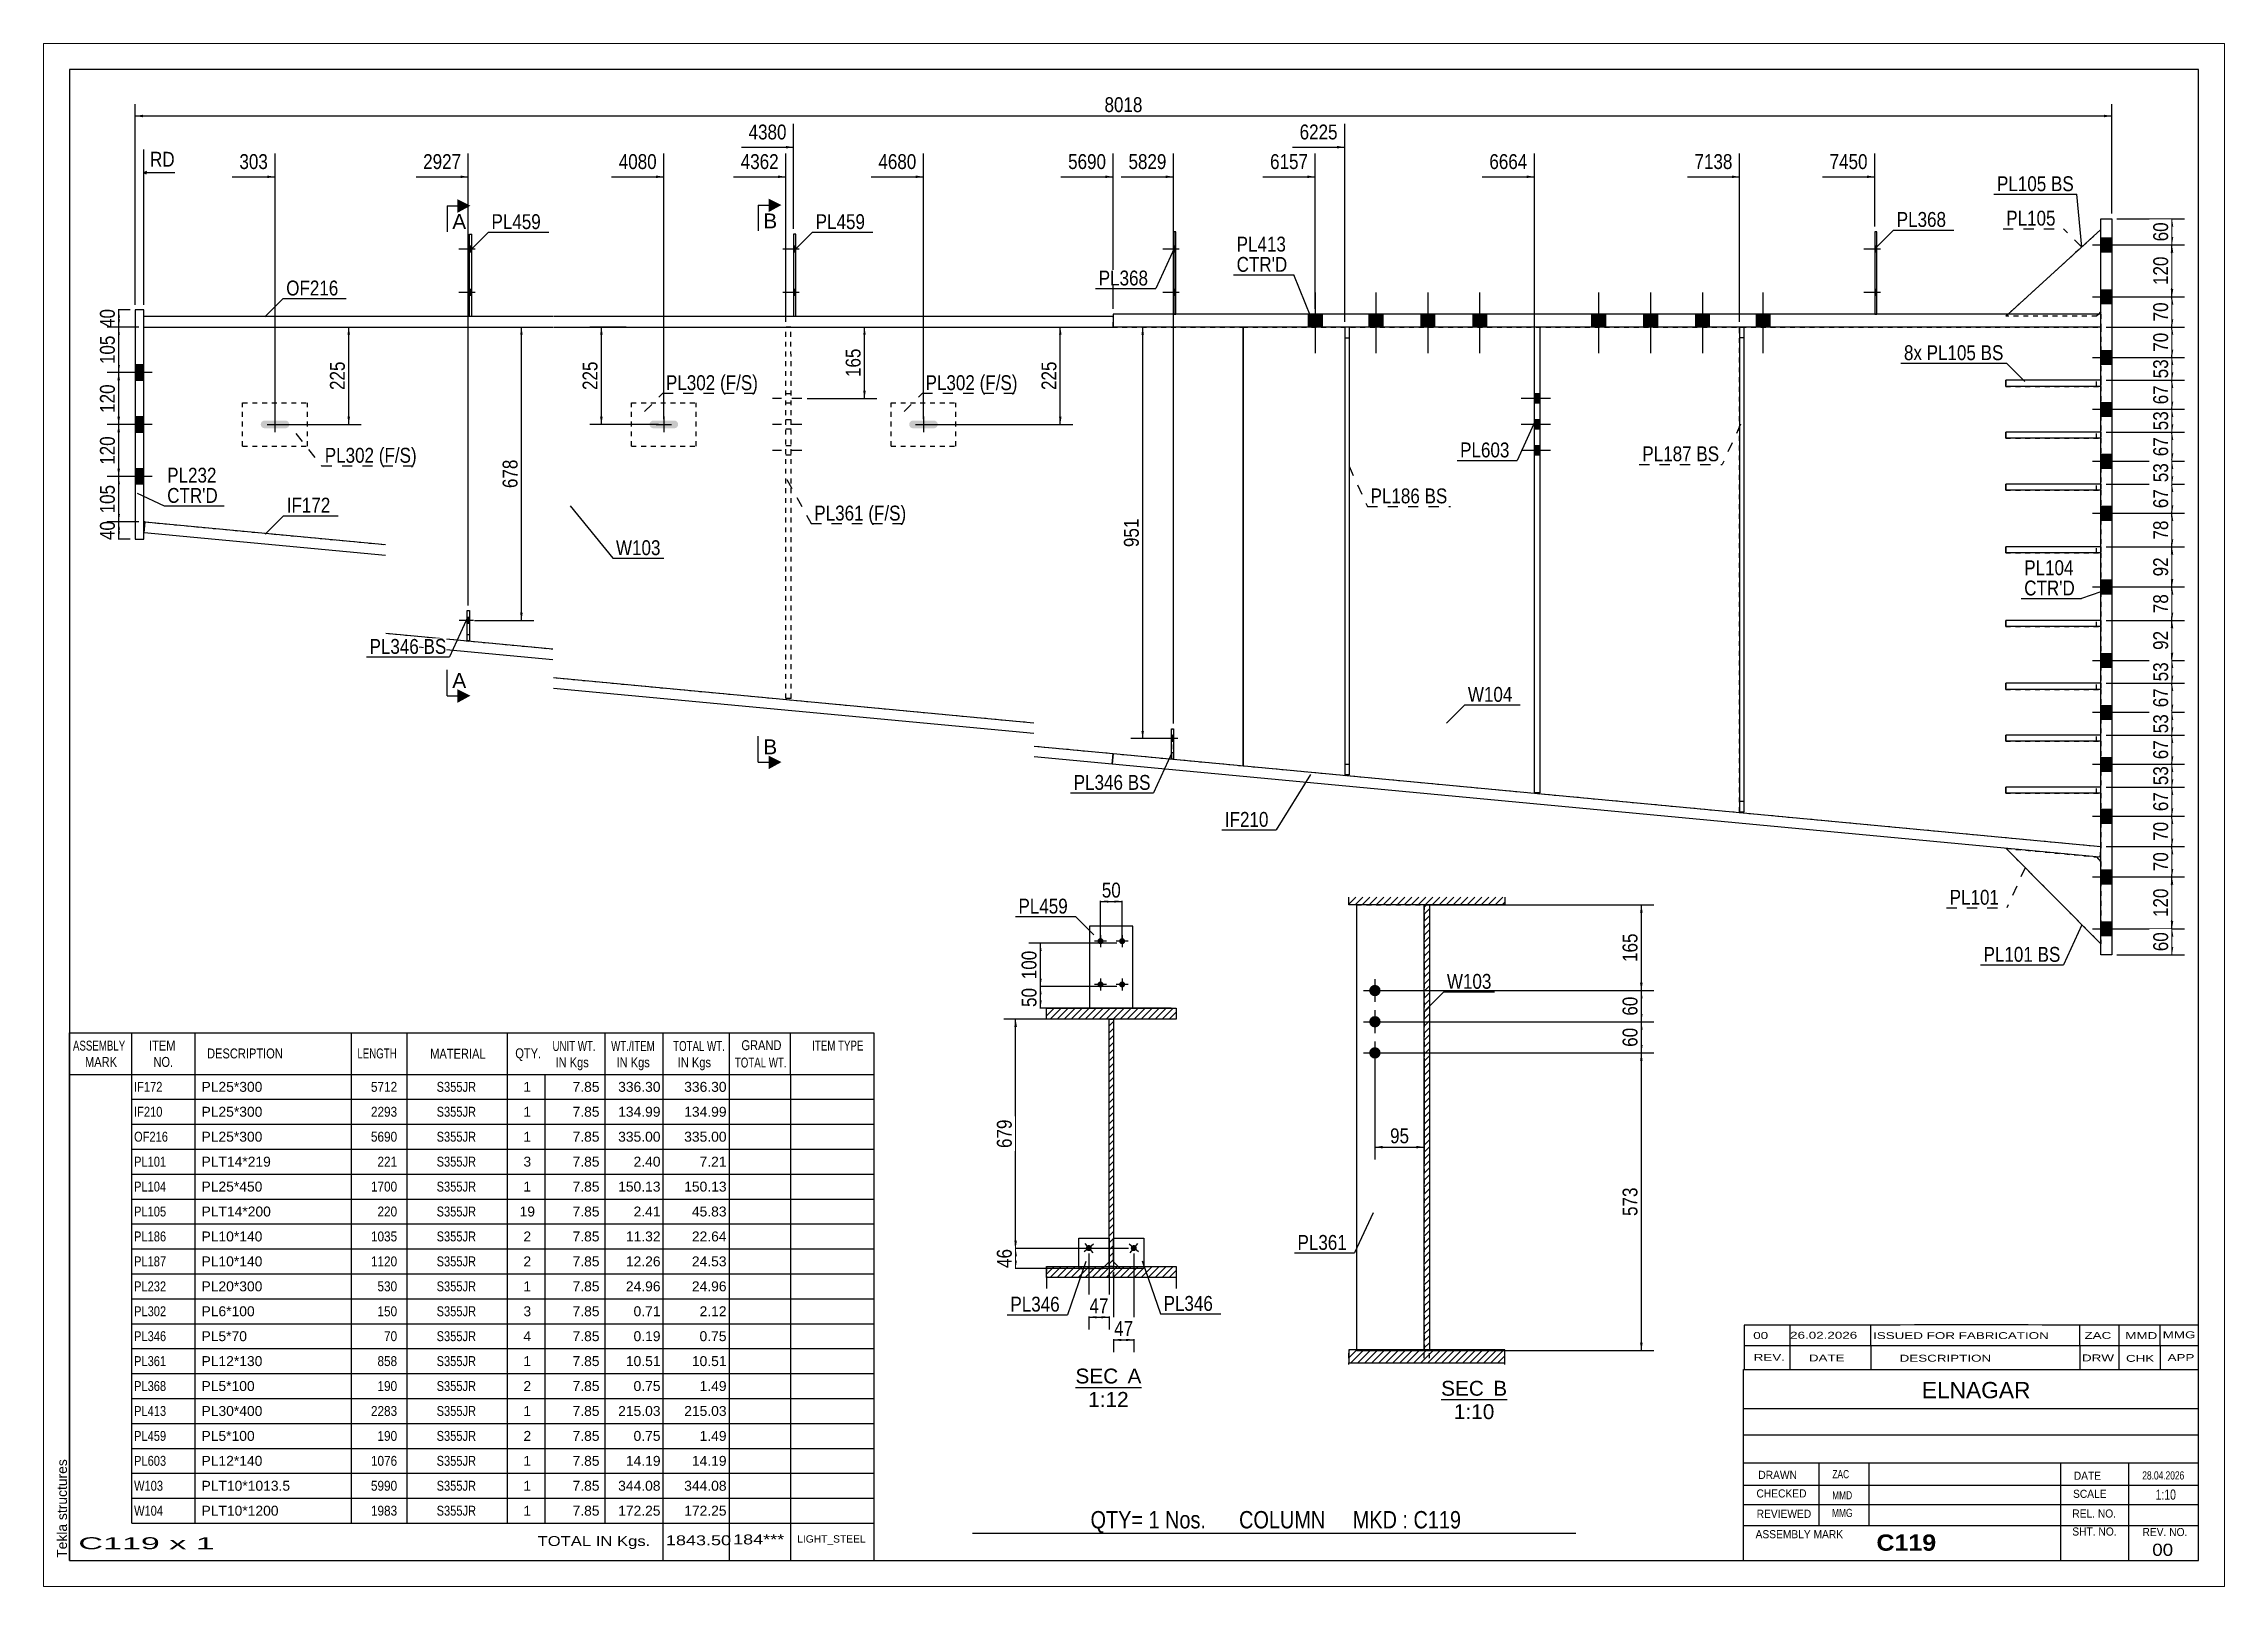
# Paper-space layout 'Layout1' of a CAD drawing. Header units: millimetres. Extents: x 0 to 420, y 0 to 297.
# The model-space entities are those that its viewports show. They can reach past a viewport. Long polylines and large blocks are cut down to what shows.
import ezdxf

# ---------------------------------------------------------------- set-up
doc = ezdxf.new("R2010")
doc.units = ezdxf.units.MM
doc.linetypes.add('DXK_LINE_DOT1', pattern=[1.8814, 0.9407, -0.9407])
doc.linetypes.add('DXK_LINE_DOT2', pattern=[3.9198, 1.9599, -1.9599])
doc.layers.add('Viewport layer', color=7, linetype='Continuous', plot=False)
doc.styles.add('Arial', font='ARIAL.TTF', dxfattribs={"height": 0.2})
doc.styles.add('Arial Bold', font='ARIALBD.TTF', dxfattribs={"height": 0.2})
doc.styles.add('Arial Narrow', font='ARIALN.TTF', dxfattribs={"height": 0.2})

# ---------------------------------------------------------------- blocks, each defined once
blk = doc.blocks.new('Unknown-622979541-1210')
at = {"color": 5, "linetype": 'Continuous'}
for p, q in [((146.1, 126.52), (-263.9, 126.52)), ((-263.9, 126.52), (-263.9, -160.48)), ((146.1, -160.48), (146.1, 126.52)), ((-263.9, -160.48), (146.1, -160.48))]:
    blk.add_line(p, q, dxfattribs=at)
at = {"color": 174, "linetype": 'Continuous', "style": 'Arial'}
blk.add_text('Tekla structures', height=1.9102, rotation=90, dxfattribs=at).set_placement((-264.4, -159.98))
blk = doc.blocks.new('Unknown-622979541-12 - 1256')
at = {"color": 1, "linetype": 'Continuous'}
blk.add_line((-70.17, -127.17), (-57.48, -127.17), dxfattribs=at)
at = {"color": 0, "linetype": 'Continuous'}
blk.add_wipeout([(-61.95, -126.42), (-61.95, -123.42), (-70.17, -123.42), (-70.17, -126.42)], dxfattribs=at)
blk.add_wipeout([(-57.48, -126.42), (-57.48, -123.42), (-60.15, -123.42), (-60.15, -126.42)], dxfattribs=at)
blk.add_wipeout([(-59.93, -130.92), (-59.93, -127.92), (-67.72, -127.92), (-67.72, -130.92)], dxfattribs=at)
at = {"color": 136, "linetype": 'Continuous', "style": 'Arial'}
for s, height, p in [('SEC', 2.865, (-70.17, -126.42)), ('A', 2.87, (-60.15, -126.42)), ('1:12', 2.865, (-67.72, -130.92))]:
    blk.add_text(s, height=height, dxfattribs=at).set_placement(p)
blk = doc.blocks.new('Unknown-622979541-13 - 2911')
at = {"color": 1, "linetype": 'Continuous'}
blk.add_line((0.25, -129.53), (12.94, -129.53), dxfattribs=at)
at = {"color": 0, "linetype": 'Continuous'}
blk.add_wipeout([(8.48, -128.78), (8.48, -125.78), (0.25, -125.78), (0.25, -128.78)], dxfattribs=at)
blk.add_wipeout([(12.94, -128.78), (12.94, -125.78), (10.28, -125.78), (10.28, -128.78)], dxfattribs=at)
blk.add_wipeout([(10.49, -133.28), (10.49, -130.28), (2.71, -130.28), (2.71, -133.28)], dxfattribs=at)
at = {"color": 136, "linetype": 'Continuous', "style": 'Arial'}
for s, height, p in [('SEC', 2.865, (0.25, -128.78)), ('B', 2.87, (10.28, -128.78)), ('1:10', 2.865, (2.71, -133.28))]:
    blk.add_text(s, height=height, dxfattribs=at).set_placement(p)
blk = doc.blocks.new('Bolt-622979541-1858 - 1521')
at = {"color": 3, "linetype": 'DXK_LINE_DOT2'}
for p, q in [((-186.9, 21.04), (-187.32, 21.04)), ((-186.23, 20.45), (-187.32, 20.45)), ((-186.9, 19.87), (-187.32, 19.87))]:
    blk.add_line(p, q, dxfattribs=at)
blk = doc.blocks.new('Bolt-622979541-1794 - 1521')
at = {"linetype": 'Continuous'}
for points in [[(127.32, 94.12), (127.32, 91.46), (129.41, 91.46), (129.41, 94.12)], [(127.32, 94.12), (127.32, 91.46), (129.41, 91.46), (129.41, 94.12)], [(127.32, 94.12), (127.32, 91.46), (129.41, 91.46), (129.41, 94.12)], [(127.32, 94.12), (127.32, 91.46), (129.41, 91.46), (129.41, 94.12)], [(127.32, 84.12), (127.32, 81.46), (129.41, 81.46), (129.41, 84.12)], [(127.32, 84.12), (127.32, 81.46), (129.41, 81.46), (129.41, 84.12)], [(127.32, 84.12), (127.32, 81.46), (129.41, 81.46), (129.41, 84.12)], [(127.32, 84.12), (127.32, 81.46), (129.41, 81.46), (129.41, 84.12)], [(127.32, 72.46), (127.32, 69.79), (129.41, 69.79), (129.41, 72.46)], [(127.32, 72.46), (127.32, 69.79), (129.41, 69.79), (129.41, 72.46)], [(127.32, 72.46), (127.32, 69.79), (129.41, 69.79), (129.41, 72.46)], [(127.32, 72.46), (127.32, 69.79), (129.41, 69.79), (129.41, 72.46)], [(127.32, 62.46), (127.32, 59.79), (129.41, 59.79), (129.41, 62.46)], [(127.32, 62.46), (127.32, 59.79), (129.41, 59.79), (129.41, 62.46)], [(127.32, 62.46), (127.32, 59.79), (129.41, 59.79), (129.41, 62.46)], [(127.32, 62.46), (127.32, 59.79), (129.41, 59.79), (129.41, 62.46)], [(127.32, 52.46), (127.32, 49.79), (129.41, 49.79), (129.41, 52.46)], [(127.32, 52.46), (127.32, 49.79), (129.41, 49.79), (129.41, 52.46)], [(127.32, 52.46), (127.32, 49.79), (129.41, 49.79), (129.41, 52.46)], [(127.32, 52.46), (127.32, 49.79), (129.41, 49.79), (129.41, 52.46)], [(127.32, 42.46), (127.32, 39.79), (129.41, 39.79), (129.41, 42.46)], [(127.32, 42.46), (127.32, 39.79), (129.41, 39.79), (129.41, 42.46)], [(127.32, 42.46), (127.32, 39.79), (129.41, 39.79), (129.41, 42.46)], [(127.32, 42.46), (127.32, 39.79), (129.41, 39.79), (129.41, 42.46)], [(127.32, 28.29), (127.32, 25.62), (129.41, 25.62), (129.41, 28.29)], [(127.32, 28.29), (127.32, 25.62), (129.41, 25.62), (129.41, 28.29)], [(127.32, 28.29), (127.32, 25.62), (129.41, 25.62), (129.41, 28.29)], [(127.32, 28.29), (127.32, 25.62), (129.41, 25.62), (129.41, 28.29)], [(127.32, 14.12), (127.32, 11.46), (129.41, 11.46), (129.41, 14.12)], [(127.32, 14.12), (127.32, 11.46), (129.41, 11.46), (129.41, 14.12)], [(127.32, 14.12), (127.32, 11.46), (129.41, 11.46), (129.41, 14.12)], [(127.32, 14.12), (127.32, 11.46), (129.41, 11.46), (129.41, 14.12)], [(127.32, 4.12), (127.32, 1.46), (129.41, 1.46), (129.41, 4.12)], [(127.32, 4.12), (127.32, 1.46), (129.41, 1.46), (129.41, 4.12)], [(127.32, 4.12), (127.32, 1.46), (129.41, 1.46), (129.41, 4.12)], [(127.32, 4.12), (127.32, 1.46), (129.41, 1.46), (129.41, 4.12)], [(127.32, -5.88), (127.32, -8.54), (129.41, -8.54), (129.41, -5.88)], [(127.32, -5.88), (127.32, -8.54), (129.41, -8.54), (129.41, -5.88)], [(127.32, -5.88), (127.32, -8.54), (129.41, -8.54), (129.41, -5.88)], [(127.32, -5.88), (127.32, -8.54), (129.41, -8.54), (129.41, -5.88)], [(127.32, -15.88), (127.32, -18.54), (129.41, -18.54), (129.41, -15.88)], [(127.32, -15.88), (127.32, -18.54), (129.41, -18.54), (129.41, -15.88)], [(127.32, -15.88), (127.32, -18.54), (129.41, -18.54), (129.41, -15.88)], [(127.32, -15.88), (127.32, -18.54), (129.41, -18.54), (129.41, -15.88)], [(127.32, -27.54), (127.32, -30.21), (129.41, -30.21), (129.41, -27.54)], [(127.32, -27.54), (127.32, -30.21), (129.41, -30.21), (129.41, -27.54)], [(127.32, -27.54), (127.32, -30.21), (129.41, -30.21), (129.41, -27.54)], [(127.32, -27.54), (127.32, -30.21), (129.41, -30.21), (129.41, -27.54)], [(127.32, -37.54), (127.32, -40.21), (129.41, -40.21), (129.41, -37.54)], [(127.32, -37.54), (127.32, -40.21), (129.41, -40.21), (129.41, -37.54)], [(127.32, -37.54), (127.32, -40.21), (129.41, -40.21), (129.41, -37.54)], [(127.32, -37.54), (127.32, -40.21), (129.41, -40.21), (129.41, -37.54)]]:
    blk.add_hatch(color=3, dxfattribs=at).paths.add_polyline_path(points)
at = {"color": 3, "linetype": 'Continuous'}
for p, q in [((125.68, 92.79), (135.66, 92.79)), ((125.68, 92.79), (135.66, 92.79)), ((125.68, 92.79), (135.66, 92.79)), ((125.68, 92.79), (135.66, 92.79)), ((127.32, 94.12), (129.41, 94.12)), ((127.32, 94.12), (129.41, 94.12)), ((127.32, 94.12), (129.41, 94.12)), ((127.32, 94.12), (129.41, 94.12)), ((127.32, 91.46), (129.41, 91.46)), ((127.32, 91.46), (129.41, 91.46)), ((127.32, 91.46), (129.41, 91.46)), ((127.32, 91.46), (129.41, 91.46)), ((127.32, 84.12), (129.41, 84.12)), ((127.32, 84.12), (129.41, 84.12)), ((127.32, 84.12), (129.41, 84.12)), ((127.32, 84.12), (129.41, 84.12)), ((125.68, 82.79), (135.66, 82.79)), ((125.68, 82.79), (135.66, 82.79)), ((125.68, 82.79), (135.66, 82.79)), ((125.68, 82.79), (135.66, 82.79)), ((127.32, 81.46), (129.41, 81.46)), ((127.32, 81.46), (129.41, 81.46)), ((127.32, 81.46), (129.41, 81.46)), ((127.32, 81.46), (129.41, 81.46)), ((127.32, 72.46), (129.41, 72.46)), ((127.32, 72.46), (129.41, 72.46)), ((127.32, 72.46), (129.41, 72.46)), ((127.32, 72.46), (129.41, 72.46)), ((125.68, 71.12), (135.66, 71.12)), ((125.68, 71.12), (135.66, 71.12)), ((125.68, 71.12), (135.66, 71.12)), ((125.68, 71.12), (135.66, 71.12)), ((127.32, 69.79), (129.41, 69.79)), ((127.32, 69.79), (129.41, 69.79)), ((127.32, 69.79), (129.41, 69.79)), ((127.32, 69.79), (129.41, 69.79)), ((125.68, 61.12), (135.66, 61.12)), ((125.68, 61.12), (135.66, 61.12)), ((125.68, 61.12), (135.66, 61.12)), ((125.68, 61.12), (135.66, 61.12)), ((127.32, 62.46), (129.41, 62.46)), ((127.32, 62.46), (129.41, 62.46)), ((127.32, 62.46), (129.41, 62.46)), ((127.32, 62.46), (129.41, 62.46)), ((127.32, 59.79), (129.41, 59.79)), ((127.32, 59.79), (129.41, 59.79)), ((127.32, 59.79), (129.41, 59.79)), ((127.32, 59.79), (129.41, 59.79)), ((125.68, 51.12), (135.66, 51.12)), ((125.68, 51.12), (135.66, 51.12)), ((125.68, 51.12), (135.66, 51.12)), ((125.68, 51.12), (135.66, 51.12)), ((127.32, 52.46), (129.41, 52.46)), ((127.32, 52.46), (129.41, 52.46)), ((127.32, 52.46), (129.41, 52.46)), ((127.32, 52.46), (129.41, 52.46)), ((127.32, 49.79), (129.41, 49.79)), ((127.32, 49.79), (129.41, 49.79)), ((127.32, 49.79), (129.41, 49.79)), ((127.32, 49.79), (129.41, 49.79)), ((127.32, 42.46), (129.41, 42.46)), ((127.32, 42.46), (129.41, 42.46)), ((127.32, 42.46), (129.41, 42.46)), ((127.32, 42.46), (129.41, 42.46)), ((125.68, 41.12), (135.66, 41.12)), ((125.68, 41.12), (135.66, 41.12)), ((125.68, 41.12), (135.66, 41.12)), ((125.68, 41.12), (135.66, 41.12)), ((127.32, 39.79), (129.41, 39.79)), ((127.32, 39.79), (129.41, 39.79)), ((127.32, 39.79), (129.41, 39.79)), ((127.32, 39.79), (129.41, 39.79)), ((125.68, 26.96), (135.66, 26.96)), ((125.68, 26.96), (135.66, 26.96)), ((125.68, 26.96), (135.66, 26.96)), ((125.68, 26.96), (135.66, 26.96)), ((127.32, 28.29), (129.41, 28.29)), ((127.32, 28.29), (129.41, 28.29)), ((127.32, 28.29), (129.41, 28.29)), ((127.32, 28.29), (129.41, 28.29)), ((127.32, 25.62), (129.41, 25.62)), ((127.32, 25.62), (129.41, 25.62)), ((127.32, 25.62), (129.41, 25.62)), ((127.32, 25.62), (129.41, 25.62)), ((125.68, 12.79), (135.66, 12.79)), ((125.68, 12.79), (135.66, 12.79)), ((125.68, 12.79), (135.66, 12.79)), ((125.68, 12.79), (135.66, 12.79)), ((127.32, 14.12), (129.41, 14.12)), ((127.32, 14.12), (129.41, 14.12)), ((127.32, 14.12), (129.41, 14.12)), ((127.32, 14.12), (129.41, 14.12)), ((127.32, 11.46), (129.41, 11.46)), ((127.32, 11.46), (129.41, 11.46)), ((127.32, 11.46), (129.41, 11.46)), ((127.32, 11.46), (129.41, 11.46)), ((125.68, 2.79), (135.66, 2.79)), ((125.68, 2.79), (135.66, 2.79)), ((125.68, 2.79), (135.66, 2.79)), ((125.68, 2.79), (135.66, 2.79)), ((127.32, 4.12), (129.41, 4.12)), ((127.32, 4.12), (129.41, 4.12)), ((127.32, 4.12), (129.41, 4.12)), ((127.32, 4.12), (129.41, 4.12)), ((127.32, 1.46), (129.41, 1.46)), ((127.32, 1.46), (129.41, 1.46)), ((127.32, 1.46), (129.41, 1.46)), ((127.32, 1.46), (129.41, 1.46)), ((125.68, -7.21), (135.66, -7.21)), ((125.68, -7.21), (135.66, -7.21)), ((125.68, -7.21), (135.66, -7.21)), ((125.68, -7.21), (135.66, -7.21)), ((127.32, -5.88), (129.41, -5.88)), ((127.32, -5.88), (129.41, -5.88)), ((127.32, -5.88), (129.41, -5.88)), ((127.32, -5.88), (129.41, -5.88)), ((127.32, -8.54), (129.41, -8.54)), ((127.32, -8.54), (129.41, -8.54)), ((127.32, -8.54), (129.41, -8.54)), ((127.32, -8.54), (129.41, -8.54)), ((127.32, -15.88), (129.41, -15.88)), ((127.32, -15.88), (129.41, -15.88)), ((127.32, -15.88), (129.41, -15.88)), ((127.32, -15.88), (129.41, -15.88)), ((125.68, -17.21), (135.66, -17.21)), ((125.68, -17.21), (135.66, -17.21)), ((125.68, -17.21), (135.66, -17.21)), ((125.68, -17.21), (135.66, -17.21)), ((127.32, -18.54), (129.41, -18.54)), ((127.32, -18.54), (129.41, -18.54)), ((127.32, -18.54), (129.41, -18.54)), ((127.32, -18.54), (129.41, -18.54)), ((125.68, -28.88), (135.66, -28.88)), ((125.68, -28.88), (135.66, -28.88)), ((125.68, -28.88), (135.66, -28.88)), ((125.68, -28.88), (135.66, -28.88)), ((127.32, -27.54), (129.41, -27.54)), ((127.32, -27.54), (129.41, -27.54)), ((127.32, -27.54), (129.41, -27.54)), ((127.32, -27.54), (129.41, -27.54)), ((127.32, -30.21), (129.41, -30.21)), ((127.32, -30.21), (129.41, -30.21)), ((127.32, -30.21), (129.41, -30.21)), ((127.32, -30.21), (129.41, -30.21)), ((127.32, -37.54), (129.41, -37.54)), ((127.32, -37.54), (129.41, -37.54)), ((127.32, -37.54), (129.41, -37.54)), ((127.32, -37.54), (129.41, -37.54)), ((125.68, -38.88), (135.66, -38.88)), ((125.68, -38.88), (135.66, -38.88)), ((125.68, -38.88), (135.66, -38.88)), ((125.68, -38.88), (135.66, -38.88)), ((127.32, -40.21), (129.41, -40.21)), ((127.32, -40.21), (129.41, -40.21)), ((127.32, -40.21), (129.41, -40.21)), ((127.32, -40.21), (129.41, -40.21))]:
    blk.add_line(p, q, dxfattribs=at)
blk = doc.blocks.new('Bolt-622979541-1729 - 1521')
at = {"linetype": 'Continuous'}
for points in [[(84.18, 91.37), (84.18, 92.54), (83.76, 92.54), (83.76, 91.37)], [(84.18, 91.37), (84.18, 92.54), (83.76, 92.54), (83.76, 91.37)], [(84.18, 83.04), (84.18, 84.21), (83.76, 84.21), (83.76, 83.04)], [(84.18, 83.04), (84.18, 84.21), (83.76, 84.21), (83.76, 83.04)]]:
    blk.add_hatch(color=3, dxfattribs=at).paths.add_polyline_path(points)
at = {"color": 3, "linetype": 'Continuous'}
for p, q in [((84.18, 92.54), (83.76, 92.54)), ((84.18, 92.54), (83.76, 92.54)), ((84.84, 91.96), (81.68, 91.96)), ((84.84, 91.96), (81.68, 91.96)), ((84.18, 91.37), (83.76, 91.37)), ((84.18, 91.37), (83.76, 91.37)), ((84.18, 84.21), (83.76, 84.21)), ((84.18, 84.21), (83.76, 84.21)), ((84.84, 83.62), (81.68, 83.62)), ((84.84, 83.62), (81.68, 83.62)), ((84.18, 83.04), (83.76, 83.04)), ((84.18, 83.04), (83.76, 83.04))]:
    blk.add_line(p, q, dxfattribs=at)
blk = doc.blocks.new('Bolt-622979541-1859 - 1521')
at = {"linetype": 'Continuous'}
blk.add_hatch(color=3, dxfattribs=at).paths.add_polyline_path([(-96.75, 57.92), (-96.7, 58.21), (-96.75, 58.5), (-96.92, 58.74), (-97.16, 58.9), (-97.45, 58.96), (-101.45, 58.96), (-101.73, 58.9), (-101.98, 58.74), (-102.14, 58.5), (-102.2, 58.21), (-102.14, 57.92), (-101.98, 57.68), (-101.73, 57.52), (-101.45, 57.46), (-97.45, 57.46), (-97.16, 57.52), (-96.92, 57.68)])
at = {"color": 3, "linetype": 'Continuous'}
for p, q in [((-99.45, 59.71), (-99.45, 56.71)), ((-100.95, 58.21), (-97.95, 58.21))]:
    blk.add_line(p, q, dxfattribs=at)
blk = doc.blocks.new('Part-622979541-1576 - 1521')
at = {"color": 2, "linetype": 'Continuous'}
for p, q in [((127.32, 95.71), (109.45, 79.46)), ((127.32, 79.87), (126.91, 79.46))]:
    blk.add_line(p, q, dxfattribs=at)
at = {"color": 7, "linetype": 'DXK_LINE_DOT1'}
for p, q in [((127.32, 79.87), (127.32, 95.71)), ((109.45, 79.46), (108.99, 79.04)), ((126.49, 79.04), (108.99, 79.04)), ((126.91, 79.46), (126.49, 79.04))]:
    blk.add_line(p, q, dxfattribs=at)
blk = doc.blocks.new('Part-622979541-1672 - 1521')
at = {"color": 7, "linetype": 'DXK_LINE_DOT1'}
for p, q in [((127.32, 34.62), (108.99, 34.62)), ((108.99, 34.62), (108.99, 33.46)), ((108.99, 33.46), (127.32, 33.46))]:
    blk.add_line(p, q, dxfattribs=at)
blk = doc.blocks.new('Part-622979541-1544 - 1521')
at = {"color": 7, "linetype": 'DXK_LINE_DOT1'}
for p, q in [((-230.58, 54.04), (-230.58, 62.37)), ((-230.58, 62.37), (-218.08, 62.37)), ((-218.08, 54.04), (-218.08, 62.37)), ((-230.58, 54.04), (-218.08, 54.04))]:
    blk.add_line(p, q, dxfattribs=at)
blk = doc.blocks.new('Bolt-622979541-1862 - 1521')
at = {"linetype": 'Continuous'}
for points in [[(-124.03, 91.37), (-124.03, 92.54), (-124.45, 92.54), (-124.45, 91.37)], [(-124.03, 91.37), (-124.03, 92.54), (-124.45, 92.54), (-124.45, 91.37)], [(-124.03, 83.04), (-124.03, 84.21), (-124.45, 84.21), (-124.45, 83.04)], [(-124.03, 83.04), (-124.03, 84.21), (-124.45, 84.21), (-124.45, 83.04)]]:
    blk.add_hatch(color=3, dxfattribs=at).paths.add_polyline_path(points)
at = {"color": 3, "linetype": 'Continuous'}
for p, q in [((-124.03, 92.54), (-124.45, 92.54)), ((-124.03, 92.54), (-124.45, 92.54)), ((-123.36, 91.96), (-126.53, 91.96)), ((-123.36, 91.96), (-126.53, 91.96)), ((-124.03, 91.37), (-124.45, 91.37)), ((-124.03, 91.37), (-124.45, 91.37)), ((-124.03, 84.21), (-124.45, 84.21)), ((-124.03, 84.21), (-124.45, 84.21)), ((-123.36, 83.62), (-126.53, 83.62)), ((-123.36, 83.62), (-126.53, 83.62)), ((-124.03, 83.04), (-124.45, 83.04)), ((-124.03, 83.04), (-124.45, 83.04))]:
    blk.add_line(p, q, dxfattribs=at)
blk = doc.blocks.new('Part-622979541-1677 - 1521')
at = {"color": 2, "linetype": 'Continuous'}
for p, q in [((108.99, 19.29), (108.99, 20.46)), ((127.32, 20.46), (108.99, 20.46)), ((127.32, 19.29), (108.99, 19.29))]:
    blk.add_line(p, q, dxfattribs=at)
at = {"color": 7, "linetype": 'DXK_LINE_DOT1'}
for p, q in [((126.49, 19.29), (126.49, 20.46)), ((127.32, 20.46), (127.32, 19.29))]:
    blk.add_line(p, q, dxfattribs=at)
blk = doc.blocks.new('Part-622979541-1549 - 1521')
at = {"color": 7, "linetype": 'DXK_LINE_DOT1'}
for p, q in [((-155.7, 54.04), (-155.7, 62.37)), ((-155.7, 62.37), (-143.2, 62.37)), ((-143.2, 54.04), (-143.2, 62.37)), ((-155.7, 54.04), (-143.2, 54.04))]:
    blk.add_line(p, q, dxfattribs=at)
blk = doc.blocks.new('Part-622979541-1682 - 1521')
at = {"color": 7, "linetype": 'DXK_LINE_DOT1'}
for p, q in [((127.32, 20.46), (108.99, 20.46)), ((108.99, 20.46), (108.99, 19.29)), ((108.99, 19.29), (127.32, 19.29))]:
    blk.add_line(p, q, dxfattribs=at)
blk = doc.blocks.new('Part-622979541-1554 - 1521')
at = {"color": 7, "linetype": 'DXK_LINE_DOT1'}
for p, q in [((-105.7, 54.04), (-105.7, 62.37)), ((-105.7, 62.37), (-93.2, 62.37)), ((-93.2, 54.04), (-93.2, 62.37)), ((-105.7, 54.04), (-93.2, 54.04))]:
    blk.add_line(p, q, dxfattribs=at)
blk = doc.blocks.new('Part-622979541-1662 - 1521')
at = {"color": 7, "linetype": 'DXK_LINE_DOT1'}
for p, q in [((127.32, 46.71), (108.99, 46.71)), ((108.99, 46.71), (108.99, 45.54)), ((108.99, 45.54), (127.32, 45.54))]:
    blk.add_line(p, q, dxfattribs=at)
blk = doc.blocks.new('Bolt-622979541-1989 - 1521')
at = {"linetype": 'Continuous'}
for points in [[(-251.25, 69.68), (-251.25, 66.68), (-249.58, 66.68), (-249.58, 69.68)], [(-251.25, 69.68), (-251.25, 66.68), (-249.58, 66.68), (-249.58, 69.68)], [(-251.25, 59.68), (-251.25, 56.68), (-249.58, 56.68), (-249.58, 59.68)], [(-251.25, 59.68), (-251.25, 56.68), (-249.58, 56.68), (-249.58, 59.68)], [(-251.25, 49.68), (-251.25, 46.68), (-249.58, 46.68), (-249.58, 49.68)], [(-251.25, 49.68), (-251.25, 46.68), (-249.58, 46.68), (-249.58, 49.68)]]:
    blk.add_hatch(color=3, dxfattribs=at).paths.add_polyline_path(points)
at = {"color": 3, "linetype": 'Continuous'}
for p, q in [((-249.58, 69.68), (-251.25, 69.68)), ((-249.58, 69.68), (-251.25, 69.68)), ((-248, 68.18), (-251.25, 68.18)), ((-248, 68.18), (-251.25, 68.18)), ((-249.58, 66.68), (-251.25, 66.68)), ((-249.58, 66.68), (-251.25, 66.68)), ((-249.58, 59.68), (-251.25, 59.68)), ((-249.58, 59.68), (-251.25, 59.68)), ((-248, 58.18), (-251.25, 58.18)), ((-248, 58.18), (-251.25, 58.18)), ((-249.58, 56.68), (-251.25, 56.68)), ((-249.58, 56.68), (-251.25, 56.68)), ((-249.58, 49.68), (-251.25, 49.68)), ((-249.58, 49.68), (-251.25, 49.68)), ((-248, 48.18), (-251.25, 48.18)), ((-248, 48.18), (-251.25, 48.18)), ((-249.58, 46.68), (-251.25, 46.68)), ((-249.58, 46.68), (-251.25, 46.68))]:
    blk.add_line(p, q, dxfattribs=at)
blk = doc.blocks.new('Bolt-622979541-1861 - 1521')
at = {"linetype": 'Continuous'}
for points in [[(-186.46, 91.37), (-186.46, 92.54), (-186.88, 92.54), (-186.88, 91.37)], [(-186.46, 91.37), (-186.46, 92.54), (-186.88, 92.54), (-186.88, 91.37)], [(-186.46, 83.04), (-186.46, 84.21), (-186.88, 84.21), (-186.88, 83.04)], [(-186.46, 83.04), (-186.46, 84.21), (-186.88, 84.21), (-186.88, 83.04)]]:
    blk.add_hatch(color=3, dxfattribs=at).paths.add_polyline_path(points)
at = {"color": 3, "linetype": 'Continuous'}
for p, q in [((-186.46, 92.54), (-186.88, 92.54)), ((-186.46, 92.54), (-186.88, 92.54)), ((-185.8, 91.96), (-188.96, 91.96)), ((-185.8, 91.96), (-188.96, 91.96)), ((-186.46, 91.37), (-186.88, 91.37)), ((-186.46, 91.37), (-186.88, 91.37)), ((-186.46, 84.21), (-186.88, 84.21)), ((-186.46, 84.21), (-186.88, 84.21)), ((-185.8, 83.62), (-188.96, 83.62)), ((-185.8, 83.62), (-188.96, 83.62)), ((-186.46, 83.04), (-186.88, 83.04)), ((-186.46, 83.04), (-186.88, 83.04))]:
    blk.add_line(p, q, dxfattribs=at)
blk = doc.blocks.new('Part-622979541-1598 - 1521')
at = {"color": 7, "linetype": 'DXK_LINE_DOT1'}
for p, q in [((127.32, 95.71), (109.45, 79.46)), ((126.91, 79.46), (127.32, 79.87))]:
    blk.add_line(p, q, dxfattribs=at)
blk = doc.blocks.new('Part-622979541-1620 - 1521')
at = {"color": 2, "linetype": 'Continuous'}
for p, q in [((108.99, 65.54), (108.99, 66.71)), ((127.32, 66.71), (108.99, 66.71)), ((127.32, 65.54), (108.99, 65.54))]:
    blk.add_line(p, q, dxfattribs=at)
at = {"color": 7, "linetype": 'DXK_LINE_DOT1'}
for p, q in [((126.49, 65.54), (126.49, 66.71)), ((127.32, 66.71), (127.32, 65.54))]:
    blk.add_line(p, q, dxfattribs=at)
blk = doc.blocks.new('Part-622979541-1642 - 1521')
at = {"color": 7, "linetype": 'DXK_LINE_DOT1'}
for p, q in [((127.32, 66.71), (108.99, 66.71)), ((108.99, 66.71), (108.99, 65.54)), ((108.99, 65.54), (127.32, 65.54))]:
    blk.add_line(p, q, dxfattribs=at)
blk = doc.blocks.new('Part-622979541-1647 - 1521')
at = {"color": 2, "linetype": 'Continuous'}
for p, q in [((108.99, 55.54), (108.99, 56.71)), ((127.32, 56.71), (108.99, 56.71)), ((127.32, 55.54), (108.99, 55.54))]:
    blk.add_line(p, q, dxfattribs=at)
at = {"color": 7, "linetype": 'DXK_LINE_DOT1'}
for p, q in [((126.49, 55.54), (126.49, 56.71)), ((127.32, 56.71), (127.32, 55.54))]:
    blk.add_line(p, q, dxfattribs=at)
blk = doc.blocks.new('Part-622979541-1652 - 1521')
at = {"color": 7, "linetype": 'DXK_LINE_DOT1'}
for p, q in [((127.32, 56.71), (108.99, 56.71)), ((108.99, 56.71), (108.99, 55.54)), ((108.99, 55.54), (127.32, 55.54))]:
    blk.add_line(p, q, dxfattribs=at)
blk = doc.blocks.new('Part-622979541-1657 - 1521')
at = {"color": 2, "linetype": 'Continuous'}
for p, q in [((108.99, 45.54), (108.99, 46.71)), ((127.32, 46.71), (108.99, 46.71)), ((127.32, 45.54), (108.99, 45.54))]:
    blk.add_line(p, q, dxfattribs=at)
at = {"color": 7, "linetype": 'DXK_LINE_DOT1'}
for p, q in [((126.49, 45.54), (126.49, 46.71)), ((127.32, 46.71), (127.32, 45.54))]:
    blk.add_line(p, q, dxfattribs=at)
blk = doc.blocks.new('Part-622979541-1988 - 1521')
at = {"color": 2, "linetype": 'Continuous'}
for p, q in [((-249.58, 80.26), (-251.25, 80.26)), ((-251.25, 80.26), (-251.25, 36.1)), ((-249.58, 36.1), (-249.58, 80.26)), ((-251.25, 36.1), (-249.58, 36.1))]:
    blk.add_line(p, q, dxfattribs=at)
blk = doc.blocks.new('Bolt-622979541-1860 - 1521')
at = {"linetype": 'Continuous'}
blk.add_hatch(color=3, dxfattribs=at).paths.add_polyline_path([(-146.75, 57.92), (-146.7, 58.21), (-146.75, 58.5), (-146.92, 58.74), (-147.16, 58.9), (-147.45, 58.96), (-151.45, 58.96), (-151.73, 58.9), (-151.98, 58.74), (-152.14, 58.5), (-152.2, 58.21), (-152.14, 57.92), (-151.98, 57.68), (-151.73, 57.52), (-151.45, 57.46), (-147.45, 57.46), (-147.16, 57.52), (-146.92, 57.68)])
at = {"color": 3, "linetype": 'Continuous'}
for p, q in [((-149.45, 59.71), (-149.45, 56.71)), ((-150.95, 58.21), (-147.95, 58.21))]:
    blk.add_line(p, q, dxfattribs=at)
blk = doc.blocks.new('Part-622979541-1667 - 1521')
at = {"color": 2, "linetype": 'Continuous'}
for p, q in [((108.99, 33.46), (108.99, 34.62)), ((127.32, 34.62), (108.99, 34.62)), ((127.32, 33.46), (108.99, 33.46))]:
    blk.add_line(p, q, dxfattribs=at)
at = {"color": 7, "linetype": 'DXK_LINE_DOT1'}
for p, q in [((126.49, 33.46), (126.49, 34.62)), ((127.32, 34.62), (127.32, 33.46))]:
    blk.add_line(p, q, dxfattribs=at)
blk = doc.blocks.new('Part-622979541-1751 - 1521')
at = {"color": 2, "linetype": 'Continuous'}
for p, q in [((-187.32, 16.54), (-187.32, 22.37)), ((-187.32, 22.37), (-186.9, 22.37)), ((-186.9, 22.37), (-186.9, 16.54)), ((-186.9, 16.54), (-187.32, 16.54))]:
    blk.add_line(p, q, dxfattribs=at)
at = {"color": 7, "linetype": 'DXK_LINE_DOT1'}
blk.add_line((-187.32, 17.79), (-186.9, 17.79), dxfattribs=at)
blk = doc.blocks.new('Part-622979541-1687 - 1521')
at = {"color": 2, "linetype": 'Continuous'}
for p, q in [((108.99, 7.21), (108.99, 8.37)), ((127.32, 8.37), (108.99, 8.37)), ((127.32, 7.21), (108.99, 7.21))]:
    blk.add_line(p, q, dxfattribs=at)
at = {"color": 7, "linetype": 'DXK_LINE_DOT1'}
for p, q in [((126.49, 7.21), (126.49, 8.37)), ((127.32, 8.37), (127.32, 7.21))]:
    blk.add_line(p, q, dxfattribs=at)
blk = doc.blocks.new('Part-622979541-1692 - 1521')
at = {"color": 7, "linetype": 'DXK_LINE_DOT1'}
for p, q in [((127.32, 8.37), (108.99, 8.37)), ((108.99, 8.37), (108.99, 7.21)), ((108.99, 7.21), (127.32, 7.21))]:
    blk.add_line(p, q, dxfattribs=at)
blk = doc.blocks.new('Part-622979541-1697 - 1521')
at = {"color": 2, "linetype": 'Continuous'}
for p, q in [((108.99, -2.79), (108.99, -1.63)), ((127.32, -1.63), (108.99, -1.63)), ((127.32, -2.79), (108.99, -2.79))]:
    blk.add_line(p, q, dxfattribs=at)
at = {"color": 7, "linetype": 'DXK_LINE_DOT1'}
for p, q in [((126.49, -2.79), (126.49, -1.63)), ((127.32, -2.79), (127.32, -1.63))]:
    blk.add_line(p, q, dxfattribs=at)
blk = doc.blocks.new('Part-622979541-1702 - 1521')
at = {"color": 7, "linetype": 'DXK_LINE_DOT1'}
for p, q in [((127.32, -1.63), (108.99, -1.63)), ((108.99, -1.63), (108.99, -2.79)), ((108.99, -2.79), (127.32, -2.79))]:
    blk.add_line(p, q, dxfattribs=at)
blk = doc.blocks.new('Bolt-622979541-1855 - 1521')
at = {"linetype": 'Continuous'}
blk.add_hatch(color=3, dxfattribs=at).paths.add_polyline_path([(-51.28, -2.86), (-51.28, -1.7), (-51.69, -1.7), (-51.69, -2.86)])
at = {"color": 3, "linetype": 'Continuous'}
for p, q in [((-50.49, -2.28), (-53.24, -2.28)), ((-51.28, -1.7), (-51.69, -1.7)), ((-51.28, -2.86), (-51.69, -2.86))]:
    blk.add_line(p, q, dxfattribs=at)
blk = doc.blocks.new('Bolt-622979541-1857 - 1521')
at = {"linetype": 'Continuous'}
blk.add_hatch(color=3, dxfattribs=at).paths.add_polyline_path([(-186.9, 19.87), (-186.9, 21.04), (-187.32, 21.04), (-187.32, 19.87)])
at = {"color": 3, "linetype": 'Continuous'}
for p, q in [((-186.9, 21.04), (-187.32, 21.04)), ((-186.11, 20.45), (-188.86, 20.45)), ((-186.9, 19.87), (-187.32, 19.87))]:
    blk.add_line(p, q, dxfattribs=at)
blk = doc.blocks.new('Part-622979541-1722 - 1521')
at = {"color": 7, "linetype": 'DXK_LINE_DOT1'}
for p, q in [((127.32, -11.63), (108.99, -11.63)), ((108.99, -11.63), (108.99, -12.79)), ((126.49, -12.79), (126.49, -11.63)), ((127.32, -12.79), (127.32, -11.63)), ((108.99, -12.79), (127.32, -12.79))]:
    blk.add_line(p, q, dxfattribs=at)
blk = doc.blocks.new('Part-622979541-1727 - 1521')
at = {"color": 2, "linetype": 'Continuous'}
for p, q in [((108.99, -12.79), (108.99, -11.63)), ((127.32, -11.63), (108.99, -11.63)), ((127.32, -12.79), (108.99, -12.79))]:
    blk.add_line(p, q, dxfattribs=at)
blk = doc.blocks.new('Bolt-622979541-1728 - 1521')
at = {"linetype": 'Continuous'}
for points in [[(-50.84, 91.37), (-50.84, 92.54), (-51.26, 92.54), (-51.26, 91.37)], [(-50.84, 91.37), (-50.84, 92.54), (-51.26, 92.54), (-51.26, 91.37)], [(-50.84, 83.04), (-50.84, 84.21), (-51.26, 84.21), (-51.26, 83.04)], [(-50.84, 83.04), (-50.84, 84.21), (-51.26, 84.21), (-51.26, 83.04)]]:
    blk.add_hatch(color=3, dxfattribs=at).paths.add_polyline_path(points)
at = {"color": 3, "linetype": 'Continuous'}
for p, q in [((-50.84, 92.54), (-51.26, 92.54)), ((-50.84, 92.54), (-51.26, 92.54)), ((-50.17, 91.96), (-53.34, 91.96)), ((-50.17, 91.96), (-53.34, 91.96)), ((-50.84, 91.37), (-51.26, 91.37)), ((-50.84, 91.37), (-51.26, 91.37)), ((-50.84, 84.21), (-51.26, 84.21)), ((-50.84, 84.21), (-51.26, 84.21)), ((-50.17, 83.62), (-53.34, 83.62)), ((-50.17, 83.62), (-53.34, 83.62)), ((-50.84, 83.04), (-51.26, 83.04)), ((-50.84, 83.04), (-51.26, 83.04))]:
    blk.add_line(p, q, dxfattribs=at)
blk = doc.blocks.new('Part-622979541-1773 - 1521')
at = {"color": 2, "linetype": 'Continuous'}
for p, q in [((127.32, 79.46), (-62.9, 79.46)), ((-62.9, 79.46), (-62.9, 76.96)), ((127.32, 76.96), (-62.9, 76.96))]:
    blk.add_line(p, q, dxfattribs=at)
at = {"color": 7, "linetype": 'DXK_LINE_DOT1'}
blk.add_line((127.32, 79.46), (127.32, 76.96), dxfattribs=at)
blk = doc.blocks.new('Part-622979541-1778 - 1521')
at = {"color": 2, "linetype": 'Continuous'}
for p, q in [((-124.03, 94.87), (-124.45, 94.87)), ((-124.45, 94.87), (-124.45, 79.04)), ((-124.03, 79.04), (-124.03, 94.87))]:
    blk.add_line(p, q, dxfattribs=at)
at = {"color": 7, "linetype": 'DXK_LINE_DOT1'}
blk.add_line((-124.45, 79.04), (-124.03, 79.04), dxfattribs=at)
blk = doc.blocks.new('Part-622979541-1832 - 1521')
at = {"color": 2, "linetype": 'Continuous'}
for p, q in [((-63.1, -7.22), (-62.9, -5.15)), ((127.13, -25.12), (-63.1, -7.22)), ((-62.9, -5.15), (127.32, -23.04)), ((127.32, -23.04), (127.13, -25.12))]:
    blk.add_line(p, q, dxfattribs=at)
blk = doc.blocks.new('Part-622979541-1783 - 1521')
at = {"color": 2, "linetype": 'Continuous'}
for p, q in [((-50.84, 95.29), (-51.26, 95.29)), ((-51.26, 95.29), (-51.26, 79.46)), ((-50.84, 79.46), (-50.84, 95.29))]:
    blk.add_line(p, q, dxfattribs=at)
at = {"color": 7, "linetype": 'DXK_LINE_DOT1'}
blk.add_line((-51.26, 79.46), (-50.84, 79.46), dxfattribs=at)
blk = doc.blocks.new('Part-622979541-1788 - 1521')
at = {"color": 2, "linetype": 'Continuous'}
for p, q in [((84.18, 95.29), (83.76, 95.29)), ((83.76, 95.29), (83.76, 79.46)), ((84.18, 79.46), (84.18, 95.29))]:
    blk.add_line(p, q, dxfattribs=at)
at = {"color": 7, "linetype": 'DXK_LINE_DOT1'}
blk.add_line((83.76, 79.46), (84.18, 79.46), dxfattribs=at)
blk = doc.blocks.new('Part-622979541-1810 - 1521')
at = {"color": 7, "linetype": 'DXK_LINE_DOT1'}
for p, q in [((-249.58, 76.96), (-203.08, 76.96)), ((-249.58, 39.46), (-249.58, 76.96)), ((-202.98, 76.96), (-170.8, 76.96)), ((-170.7, 76.96), (-78.2, 76.96)), ((-78.1, 76.96), (-37.9, 76.96)), ((-249.33, 39.43), (-203.08, 35.08)), ((-202.98, 18.01), (-170.8, 14.98)), ((-170.7, 9.47), (-78.2, 0.77)), ((-78.1, -3.72), (-37.9, -7.5))]:
    blk.add_line(p, q, dxfattribs=at)
at = {"color": 2, "linetype": 'Continuous'}
for p, q in [((-37.9, -7.5), (-37.9, 76.96)), ((-249.33, 39.43), (-249.58, 39.46))]:
    blk.add_line(p, q, dxfattribs=at)
blk = doc.blocks.new('Part-622979541-1854 - 1521')
at = {"color": 2, "linetype": 'Continuous'}
for p, q in [((-249.53, 37.36), (-249.33, 39.43)), ((-249.33, 39.43), (-203.08, 35.08)), ((-203.08, 32.99), (-249.53, 37.36)), ((-202.98, 18.01), (-170.8, 14.98)), ((-170.8, 12.89), (-202.98, 15.91)), ((-170.7, 9.47), (-78.2, 0.77)), ((-78.2, -1.32), (-170.7, 7.38)), ((-78.1, -3.72), (-62.9, -5.15)), ((-63.1, -7.22), (-78.1, -5.81)), ((-62.9, -5.15), (-63.1, -7.22))]:
    blk.add_line(p, q, dxfattribs=at)
blk = doc.blocks.new('Bolt-622979541-1856 - 1521')
at = {"color": 3, "linetype": 'DXK_LINE_DOT2'}
for p, q in [((-51.28, -1.7), (-51.69, -1.7)), ((-50.61, -2.28), (-51.69, -2.28)), ((-51.28, -2.86), (-51.69, -2.86))]:
    blk.add_line(p, q, dxfattribs=at)
blk = doc.blocks.new('Part-622979541-1937 - 1521')
at = {"color": 2, "linetype": 'Continuous'}
for p, q in [((127.32, 97.79), (129.41, 97.79)), ((127.32, -43.88), (127.32, 97.79)), ((129.41, 97.79), (129.41, -43.88)), ((129.41, -43.88), (127.32, -43.88))]:
    blk.add_line(p, q, dxfattribs=at)
blk = doc.blocks.new('Part-622979541-1959 - 1521')
at = {"color": 7, "linetype": 'DXK_LINE_DOT1'}
for p, q in [((127.32, -41.8), (109.07, -23.42)), ((109.07, -23.42), (126.49, -25.06)), ((126.49, -25.06), (127.32, -25.97)), ((127.32, -25.97), (127.32, -41.8))]:
    blk.add_line(p, q, dxfattribs=at)
blk = doc.blocks.new('Bolt-622979541-1990 - 1521')
at = {"linetype": 'Continuous'}
blk.add_hatch(color=3, dxfattribs=at).paths.add_polyline_path([(-221.8, 57.68), (-221.64, 57.92), (-221.58, 58.21), (-221.64, 58.5), (-221.8, 58.74), (-222.05, 58.9), (-222.33, 58.96), (-226.33, 58.96), (-226.62, 58.9), (-226.86, 58.74), (-227.03, 58.5), (-227.08, 58.21), (-227.03, 57.92), (-226.86, 57.68), (-226.62, 57.52), (-226.33, 57.46), (-222.33, 57.46), (-222.05, 57.52)])
at = {"color": 3, "linetype": 'Continuous'}
for p, q in [((-224.33, 56.71), (-224.33, 59.71)), ((-225.83, 58.21), (-222.83, 58.21))]:
    blk.add_line(p, q, dxfattribs=at)
blk = doc.blocks.new('Part-622979541-1995 - 1521')
at = {"color": 2, "linetype": 'Continuous'}
for p, q in [((-186.88, 79.04), (-186.88, 94.87)), ((-186.88, 94.87), (-186.46, 94.87)), ((-186.46, 79.04), (-186.46, 94.87))]:
    blk.add_line(p, q, dxfattribs=at)
at = {"color": 7, "linetype": 'DXK_LINE_DOT1'}
blk.add_line((-186.88, 79.04), (-186.46, 79.04), dxfattribs=at)
blk = doc.blocks.new('Bolt-622979541-1996 - 1521')
at = {"color": 3, "linetype": 'DXK_LINE_DOT2'}
for p, q in [((-122.87, 63.21), (-128.54, 63.21)), ((-124.95, 64.12), (-125.95, 64.12)), ((-124.95, 62.29), (-125.95, 62.29)), ((-124.95, 59.12), (-125.95, 59.12)), ((-122.87, 58.21), (-128.54, 58.21)), ((-124.95, 57.29), (-125.95, 57.29)), ((-122.87, 53.21), (-128.54, 53.21)), ((-124.95, 54.12), (-125.95, 54.12)), ((-124.95, 52.29), (-125.95, 52.29))]:
    blk.add_line(p, q, dxfattribs=at)
blk = doc.blocks.new('Part-622979541-2018 - 1521')
at = {"color": 7, "linetype": 'DXK_LINE_DOT1'}
for p, q in [((-187.32, 16.54), (-187.32, 22.37)), ((-187.32, 22.37), (-186.9, 22.37)), ((-186.9, 22.37), (-186.9, 16.54)), ((-186.9, 16.54), (-187.32, 16.54))]:
    blk.add_line(p, q, dxfattribs=at)
blk = doc.blocks.new('Part-622979541-2023 - 1521')
at = {"color": 7, "linetype": 'DXK_LINE_DOT1'}
for p, q in [((-51.69, -6.2), (-51.69, -0.36)), ((-51.69, -0.36), (-51.28, -0.36)), ((-51.28, -6.2), (-51.28, -0.36)), ((-51.69, -4.95), (-51.28, -4.95)), ((-51.28, -6.2), (-51.69, -6.2))]:
    blk.add_line(p, q, dxfattribs=at)
blk = doc.blocks.new('Part-622979541-2028 - 1521')
at = {"color": 2, "linetype": 'Continuous'}
for p, q in [((-51.69, -6.2), (-51.69, -0.36)), ((-51.69, -0.36), (-51.28, -0.36)), ((-51.28, -0.36), (-51.28, -6.2)), ((-51.28, -6.2), (-51.69, -6.2))]:
    blk.add_line(p, q, dxfattribs=at)
blk = doc.blocks.new('Part-622979541-2050 - 1521')
at = {"color": 2, "linetype": 'Continuous'}
for p, q in [((-249.58, 76.96), (-249.58, 79.04)), ((-249.58, 79.04), (-203.08, 79.04)), ((-249.58, 76.96), (-203.08, 76.96)), ((-202.98, 79.04), (-170.8, 79.04)), ((-202.98, 76.96), (-170.8, 76.96)), ((-170.7, 79.04), (-78.2, 79.04)), ((-170.7, 76.96), (-78.2, 76.96)), ((-78.1, 79.04), (-62.9, 79.04)), ((-78.1, 76.96), (-62.9, 76.96))]:
    blk.add_line(p, q, dxfattribs=at)
at = {"color": 7, "linetype": 'DXK_LINE_DOT1'}
blk.add_line((-62.9, 76.96), (-62.9, 79.04), dxfattribs=at)
blk = doc.blocks.new('Part-622979541-2072 - 1521')
at = {"color": 2, "linetype": 'Continuous'}
blk.add_line((-37.9, 76.96), (-37.9, -7.5), dxfattribs=at)
at = {"color": 7, "linetype": 'DXK_LINE_DOT1'}
for p, q in [((-37.9, 76.96), (127.32, 76.96)), ((127.32, 76.96), (127.32, 66.71)), ((127.32, 65.54), (127.32, 56.71)), ((127.32, 55.54), (127.32, 46.71)), ((127.32, 45.54), (127.32, 34.62)), ((127.32, 33.46), (127.32, 20.46)), ((127.32, 19.29), (127.32, 8.37)), ((127.32, 7.21), (127.32, -1.63)), ((127.32, -2.79), (127.32, -11.63)), ((-37.9, -7.5), (127.32, -23.04)), ((127.32, -12.79), (127.32, -23.04))]:
    blk.add_line(p, q, dxfattribs=at)
blk = doc.blocks.new('Part-622979541-2094 - 1521')
at = {"color": 7, "linetype": 'DXK_LINE_DOT1'}
for p, q in [((-124.96, 76.96), (-125.96, 76.96)), ((-125.95, 5.46), (-125.96, 76.96)), ((-124.95, 5.46), (-124.96, 76.96)), ((-124.95, 5.46), (-125.95, 5.46))]:
    blk.add_line(p, q, dxfattribs=at)
blk = doc.blocks.new('Part-622979541-2138 - 1521')
at = {"color": 2, "linetype": 'Continuous'}
for p, q in [((127.32, -41.8), (109.07, -23.42)), ((126.49, -25.06), (127.32, -25.97))]:
    blk.add_line(p, q, dxfattribs=at)
blk = doc.blocks.new('Part-622979541-2143 - 1521')
at = {"color": 2, "linetype": 'Continuous'}
for p, q in [((-18.31, 76.96), (-18.31, -9.26)), ((-17.48, 76.96), (-17.48, -9.26)), ((-17.48, -9.26), (-18.31, -9.26))]:
    blk.add_line(p, q, dxfattribs=at)
at = {"color": 7, "linetype": 'DXK_LINE_DOT1'}
for p, q in [((-18.31, 74.87), (-17.48, 74.87)), ((-18.31, -7.18), (-17.48, -7.18))]:
    blk.add_line(p, q, dxfattribs=at)
blk = doc.blocks.new('Part-622979541-2148 - 1521')
at = {"color": 7, "linetype": 'DXK_LINE_DOT1'}
for p, q in [((-18.31, 76.96), (-18.31, -9.26)), ((-17.48, 76.96), (-17.48, -9.26)), ((-18.31, -9.26), (-17.48, -9.26))]:
    blk.add_line(p, q, dxfattribs=at)
blk = doc.blocks.new('Part-622979541-2153 - 1521')
at = {"color": 7, "linetype": 'DXK_LINE_DOT1'}
for p, q in [((57.74, -16.41), (57.74, 76.96)), ((57.74, 76.96), (58.57, 76.96)), ((58.57, 76.96), (58.57, -16.41)), ((58.57, 74.87), (57.74, 74.87)), ((57.74, -14.33), (58.57, -14.33)), ((58.57, -16.41), (57.74, -16.41))]:
    blk.add_line(p, q, dxfattribs=at)
blk = doc.blocks.new('Part-622979541-2158 - 1521')
at = {"color": 2, "linetype": 'Continuous'}
for p, q in [((57.74, 76.96), (57.74, -16.41)), ((58.57, 76.96), (58.57, -16.41)), ((58.57, -16.41), (57.74, -16.41))]:
    blk.add_line(p, q, dxfattribs=at)
blk = doc.blocks.new('Bolt-622979541-2159 - 1521')
at = {"linetype": 'Continuous'}
for points in [[(-22.67, 79.46), (-25.34, 79.46), (-25.34, 76.96), (-22.67, 76.96)], [(-22.67, 79.46), (-25.34, 79.46), (-25.34, 76.96), (-22.67, 76.96)], [(-22.67, 79.46), (-25.34, 79.46), (-25.34, 76.96), (-22.67, 76.96)], [(-22.67, 79.46), (-25.34, 79.46), (-25.34, 76.96), (-22.67, 76.96)], [(-11, 79.46), (-13.67, 79.46), (-13.67, 76.96), (-11, 76.96)], [(-11, 79.46), (-13.67, 79.46), (-13.67, 76.96), (-11, 76.96)], [(-11, 79.46), (-13.67, 79.46), (-13.67, 76.96), (-11, 76.96)], [(-11, 79.46), (-13.67, 79.46), (-13.67, 76.96), (-11, 76.96)], [(-1, 79.46), (-3.67, 79.46), (-3.67, 76.96), (-1, 76.96)], [(-1, 79.46), (-3.67, 79.46), (-3.67, 76.96), (-1, 76.96)], [(-1, 79.46), (-3.67, 79.46), (-3.67, 76.96), (-1, 76.96)], [(-1, 79.46), (-3.67, 79.46), (-3.67, 76.96), (-1, 76.96)], [(9, 79.46), (6.33, 79.46), (6.33, 76.96), (9, 76.96)], [(9, 79.46), (6.33, 79.46), (6.33, 76.96), (9, 76.96)], [(9, 79.46), (6.33, 79.46), (6.33, 76.96), (9, 76.96)], [(9, 79.46), (6.33, 79.46), (6.33, 76.96), (9, 76.96)], [(31.9, 79.46), (29.23, 79.46), (29.23, 76.96), (31.9, 76.96)], [(31.9, 79.46), (29.23, 79.46), (29.23, 76.96), (31.9, 76.96)], [(31.9, 79.46), (29.23, 79.46), (29.23, 76.96), (31.9, 76.96)], [(31.9, 79.46), (29.23, 79.46), (29.23, 76.96), (31.9, 76.96)], [(41.9, 79.46), (39.23, 79.46), (39.23, 76.96), (41.9, 76.96)], [(41.9, 79.46), (39.23, 79.46), (39.23, 76.96), (41.9, 76.96)], [(41.9, 79.46), (39.23, 79.46), (39.23, 76.96), (41.9, 76.96)], [(41.9, 79.46), (39.23, 79.46), (39.23, 76.96), (41.9, 76.96)], [(51.9, 79.46), (49.23, 79.46), (49.23, 76.96), (51.9, 76.96)], [(51.9, 79.46), (49.23, 79.46), (49.23, 76.96), (51.9, 76.96)], [(51.9, 79.46), (49.23, 79.46), (49.23, 76.96), (51.9, 76.96)], [(51.9, 79.46), (49.23, 79.46), (49.23, 76.96), (51.9, 76.96)], [(63.56, 79.46), (60.9, 79.46), (60.9, 76.96), (63.56, 76.96)], [(63.56, 79.46), (60.9, 79.46), (60.9, 76.96), (63.56, 76.96)], [(63.56, 79.46), (60.9, 79.46), (60.9, 76.96), (63.56, 76.96)], [(63.56, 79.46), (60.9, 79.46), (60.9, 76.96), (63.56, 76.96)]]:
    blk.add_hatch(color=3, dxfattribs=at).paths.add_polyline_path(points)
at = {"color": 3, "linetype": 'Continuous'}
for p, q in [((-24, 83.6), (-24, 71.96)), ((-24, 83.6), (-24, 71.96)), ((-24, 83.6), (-24, 71.96)), ((-24, 83.6), (-24, 71.96)), ((-12.34, 83.6), (-12.34, 71.96)), ((-12.34, 83.6), (-12.34, 71.96)), ((-12.34, 83.6), (-12.34, 71.96)), ((-12.34, 83.6), (-12.34, 71.96)), ((-2.34, 83.6), (-2.34, 71.96)), ((-2.34, 83.6), (-2.34, 71.96)), ((-2.34, 83.6), (-2.34, 71.96)), ((-2.34, 83.6), (-2.34, 71.96)), ((7.66, 83.6), (7.66, 71.96)), ((7.66, 83.6), (7.66, 71.96)), ((7.66, 83.6), (7.66, 71.96)), ((7.66, 83.6), (7.66, 71.96)), ((30.56, 83.6), (30.56, 71.96)), ((30.56, 83.6), (30.56, 71.96)), ((30.56, 83.6), (30.56, 71.96)), ((30.56, 83.6), (30.56, 71.96)), ((40.56, 83.6), (40.56, 71.96)), ((40.56, 83.6), (40.56, 71.96)), ((40.56, 83.6), (40.56, 71.96)), ((40.56, 83.6), (40.56, 71.96)), ((50.56, 83.6), (50.56, 71.96)), ((50.56, 83.6), (50.56, 71.96)), ((50.56, 83.6), (50.56, 71.96)), ((50.56, 83.6), (50.56, 71.96)), ((62.23, 83.6), (62.23, 71.96)), ((62.23, 83.6), (62.23, 71.96)), ((62.23, 83.6), (62.23, 71.96)), ((62.23, 83.6), (62.23, 71.96)), ((-25.34, 79.46), (-25.34, 76.96)), ((-25.34, 79.46), (-25.34, 76.96)), ((-25.34, 79.46), (-25.34, 76.96)), ((-25.34, 79.46), (-25.34, 76.96)), ((-22.67, 79.46), (-22.67, 76.96)), ((-22.67, 79.46), (-22.67, 76.96)), ((-22.67, 79.46), (-22.67, 76.96)), ((-22.67, 79.46), (-22.67, 76.96)), ((-13.67, 79.46), (-13.67, 76.96)), ((-13.67, 79.46), (-13.67, 76.96)), ((-13.67, 79.46), (-13.67, 76.96)), ((-13.67, 79.46), (-13.67, 76.96)), ((-11, 79.46), (-11, 76.96)), ((-11, 79.46), (-11, 76.96)), ((-11, 79.46), (-11, 76.96)), ((-11, 79.46), (-11, 76.96)), ((-3.67, 79.46), (-3.67, 76.96)), ((-3.67, 79.46), (-3.67, 76.96)), ((-3.67, 79.46), (-3.67, 76.96)), ((-3.67, 79.46), (-3.67, 76.96)), ((-1, 79.46), (-1, 76.96)), ((-1, 79.46), (-1, 76.96)), ((-1, 79.46), (-1, 76.96)), ((-1, 79.46), (-1, 76.96)), ((6.33, 79.46), (6.33, 76.96)), ((6.33, 79.46), (6.33, 76.96)), ((6.33, 79.46), (6.33, 76.96)), ((6.33, 79.46), (6.33, 76.96)), ((9, 79.46), (9, 76.96)), ((9, 79.46), (9, 76.96)), ((9, 79.46), (9, 76.96)), ((9, 79.46), (9, 76.96)), ((29.23, 79.46), (29.23, 76.96)), ((29.23, 79.46), (29.23, 76.96)), ((29.23, 79.46), (29.23, 76.96)), ((29.23, 79.46), (29.23, 76.96)), ((31.9, 79.46), (31.9, 76.96)), ((31.9, 79.46), (31.9, 76.96)), ((31.9, 79.46), (31.9, 76.96)), ((31.9, 79.46), (31.9, 76.96)), ((39.23, 79.46), (39.23, 76.96)), ((39.23, 79.46), (39.23, 76.96)), ((39.23, 79.46), (39.23, 76.96)), ((39.23, 79.46), (39.23, 76.96)), ((41.9, 79.46), (41.9, 76.96)), ((41.9, 79.46), (41.9, 76.96)), ((41.9, 79.46), (41.9, 76.96)), ((41.9, 79.46), (41.9, 76.96)), ((49.23, 79.46), (49.23, 76.96)), ((49.23, 79.46), (49.23, 76.96)), ((49.23, 79.46), (49.23, 76.96)), ((49.23, 79.46), (49.23, 76.96)), ((51.9, 79.46), (51.9, 76.96)), ((51.9, 79.46), (51.9, 76.96)), ((51.9, 79.46), (51.9, 76.96)), ((51.9, 79.46), (51.9, 76.96)), ((60.9, 79.46), (60.9, 76.96)), ((60.9, 79.46), (60.9, 76.96)), ((60.9, 79.46), (60.9, 76.96)), ((60.9, 79.46), (60.9, 76.96)), ((63.56, 79.46), (63.56, 76.96)), ((63.56, 79.46), (63.56, 76.96)), ((63.56, 79.46), (63.56, 76.96)), ((63.56, 79.46), (63.56, 76.96))]:
    blk.add_line(p, q, dxfattribs=at)
blk = doc.blocks.new('Part-622979541-2169 - 1521')
at = {"color": 2, "linetype": 'Continuous'}
for p, q in [((18.23, -12.7), (18.23, 76.96)), ((19.23, 76.96), (19.23, -12.7)), ((19.23, -12.7), (18.23, -12.7))]:
    blk.add_line(p, q, dxfattribs=at)
blk = doc.blocks.new('Bolt-622979541-2170 - 1521')
at = {"linetype": 'Continuous'}
for points in [[(19.23, 62.29), (19.23, 64.12), (18.23, 64.12), (18.23, 62.29)], [(19.23, 57.29), (19.23, 59.12), (18.23, 59.12), (18.23, 57.29)], [(19.23, 52.29), (19.23, 54.12), (18.23, 54.12), (18.23, 52.29)]]:
    blk.add_hatch(color=3, dxfattribs=at).paths.add_polyline_path(points)
at = {"color": 3, "linetype": 'Continuous'}
for p, q in [((21.31, 63.21), (15.64, 63.21)), ((19.23, 64.12), (18.23, 64.12)), ((19.23, 62.29), (18.23, 62.29)), ((19.23, 59.12), (18.23, 59.12)), ((21.31, 58.21), (15.64, 58.21)), ((19.23, 57.29), (18.23, 57.29)), ((21.31, 53.21), (15.64, 53.21)), ((19.23, 54.12), (18.23, 54.12)), ((19.23, 52.29), (18.23, 52.29))]:
    blk.add_line(p, q, dxfattribs=at)
blk = doc.blocks.new('Part-622979541-1280 - 1256')
at = {"linetype": 'Continuous'}
h = blk.add_hatch(dxfattribs=at)
h.set_pattern_fill('', scale=0.3, style=0, pattern_type=0)
h.set_pattern_definition([(45, (-50.77, -56.2679), (-0.67352, 0.67352), [])])
h.paths.add_polyline_path([(-75.77, -56.27), (-50.77, -56.27), (-50.77, -54.18), (-75.77, -54.18)])
at = {"color": 2, "linetype": 'Continuous'}
for p, q in [((-75.77, -56.27), (-75.77, -54.18)), ((-75.77, -54.18), (-50.77, -54.18)), ((-50.77, -54.18), (-50.77, -56.27)), ((-50.77, -56.27), (-75.77, -56.27))]:
    blk.add_line(p, q, dxfattribs=at)
blk = doc.blocks.new('Part-622979541-1282 - 1256')
at = {"linetype": 'Continuous'}
h = blk.add_hatch(dxfattribs=at)
h.set_pattern_fill('', scale=0.3, style=0, pattern_type=0)
h.set_pattern_definition([(45, (-50.77, -106.00215), (-0.67352, 0.67352), [])])
h.paths.add_polyline_path([(-75.77, -106), (-50.77, -106), (-50.77, -103.91), (-75.77, -103.91)])
at = {"color": 7, "linetype": 'DXK_LINE_DOT1'}
for p, q in [((-75.77, -103.91), (-75.77, -106)), ((-50.77, -103.91), (-50.77, -106))]:
    blk.add_line(p, q, dxfattribs=at)
at = {"color": 2, "linetype": 'Continuous'}
for p, q in [((-75.77, -106), (-75.77, -103.91)), ((-75.77, -103.91), (-50.77, -103.91)), ((-50.77, -103.91), (-50.77, -106)), ((-75.77, -106), (-75.77, -108.13)), ((-50.77, -106), (-75.77, -106)), ((-50.77, -106), (-50.77, -108.13))]:
    blk.add_line(p, q, dxfattribs=at)
blk = doc.blocks.new('Bolt-622979541-1334 - 1256')
at = {"linetype": 'Continuous'}
blk.add_hatch(color=3, dxfattribs=at).paths.add_polyline_path([(-58.49, -100.72, -1), (-59.39, -99.98, -1)])
at = {"color": 3, "linetype": 'Continuous'}
for p, q in [((-58.04, -101.09), (-59.84, -99.61)), ((-58.2, -99.45), (-59.68, -101.25))]:
    blk.add_line(p, q, dxfattribs=at)
blk = doc.blocks.new('Part-622979541-1286 - 1256')
at = {"linetype": 'Continuous'}
h = blk.add_hatch(dxfattribs=at)
h.set_pattern_fill('', scale=0.3, style=0, pattern_type=0)
h.set_pattern_definition([(45, (-62.8534, -103.9096), (-0.67352, 0.67352), [])])
h.paths.add_polyline_path([(-63.69, -103.91), (-62.85, -103.91), (-62.85, -56.27), (-63.69, -56.27)])
at = {"color": 2, "linetype": 'Continuous'}
for p, q in [((-63.69, -68.77), (-63.69, -56.27)), ((-63.69, -56.27), (-62.85, -56.27)), ((-62.85, -56.27), (-62.85, -68.77)), ((-63.69, -103.91), (-63.69, -68.87)), ((-62.85, -68.87), (-62.85, -103.91)), ((-62.85, -103.91), (-63.69, -103.91))]:
    blk.add_line(p, q, dxfattribs=at)
at = {"color": 7, "linetype": 'DXK_LINE_DOT1'}
for p, q in [((-63.69, -106.04), (-63.69, -103.91)), ((-62.85, -106.04), (-62.85, -103.91))]:
    blk.add_line(p, q, dxfattribs=at)
blk = doc.blocks.new('Bolt-622979541-1333 - 1256')
at = {"linetype": 'Continuous'}
blk.add_hatch(color=3, dxfattribs=at).paths.add_polyline_path([(-67.15, -99.98, -1), (-68.05, -100.72, -1)])
at = {"color": 3, "linetype": 'Continuous'}
for p, q in [((-66.7, -99.61), (-68.5, -101.09)), ((-68.34, -99.45), (-66.86, -101.25))]:
    blk.add_line(p, q, dxfattribs=at)
blk = doc.blocks.new('Bolt-622979541-1293 - 1256')
at = {"linetype": 'Continuous'}
for points in [[(-64.77, -41.27, -1), (-65.94, -41.27, -1)], [(-60.6, -41.27, -1), (-61.77, -41.27, -1)], [(-64.77, -49.6, -1), (-65.94, -49.6, -1)], [(-60.6, -49.6, -1), (-61.77, -49.6, -1)]]:
    blk.add_hatch(color=3, dxfattribs=at).paths.add_polyline_path(points)
at = {"color": 3, "linetype": 'Continuous'}
for p, q in [((-64.19, -41.27), (-66.52, -41.27)), ((-65.35, -40.1), (-65.35, -42.43)), ((-60.02, -41.27), (-62.35, -41.27)), ((-61.19, -40.1), (-61.19, -42.43)), ((-64.19, -49.6), (-66.52, -49.6)), ((-65.35, -48.43), (-65.35, -50.77)), ((-60.02, -49.6), (-62.35, -49.6)), ((-61.19, -48.43), (-61.19, -50.77))]:
    blk.add_line(p, q, dxfattribs=at)
blk = doc.blocks.new('Part-622979541-1361 - 1256')
at = {"color": 2, "linetype": 'Continuous'}
for p, q in [((-62.83, -103.01), (-62.83, -98.43)), ((-62.83, -98.43), (-57, -98.43)), ((-57, -98.43), (-57, -103.91)), ((-62.83, -103.01), (-61.93, -103.91))]:
    blk.add_line(p, q, dxfattribs=at)
at = {"color": 7, "linetype": 'DXK_LINE_DOT1'}
for p, q in [((-61.93, -103.91), (-61.58, -104.26)), ((-57, -104.26), (-61.58, -104.26)), ((-57, -103.91), (-57, -104.26))]:
    blk.add_line(p, q, dxfattribs=at)
blk = doc.blocks.new('Part-622979541-1366 - 1256')
at = {"color": 2, "linetype": 'Continuous'}
for p, q in [((-69.55, -103.91), (-69.55, -98.43)), ((-69.55, -98.43), (-63.71, -98.43)), ((-63.71, -98.43), (-63.71, -103.01)), ((-63.71, -103.01), (-64.61, -103.91))]:
    blk.add_line(p, q, dxfattribs=at)
at = {"color": 7, "linetype": 'DXK_LINE_DOT1'}
for p, q in [((-69.55, -103.91), (-69.55, -104.26)), ((-69.55, -104.26), (-64.96, -104.26)), ((-64.61, -103.91), (-64.96, -104.26))]:
    blk.add_line(p, q, dxfattribs=at)
blk = doc.blocks.new('Part-622979541-1389 - 1256')
at = {"color": 2, "linetype": 'Continuous'}
for p, q in [((-59.1, -38.35), (-67.44, -38.35)), ((-67.44, -38.35), (-67.44, -54.18)), ((-59.1, -54.18), (-59.1, -38.35))]:
    blk.add_line(p, q, dxfattribs=at)
at = {"color": 7, "linetype": 'DXK_LINE_DOT1'}
blk.add_line((-67.44, -54.18), (-59.1, -54.18), dxfattribs=at)
blk = doc.blocks.new('Part-622979541-2932 - 2911')
at = {"linetype": 'Continuous'}
h = blk.add_hatch(dxfattribs=at)
h.set_pattern_fill('', scale=0.3, style=0, pattern_type=0)
h.set_pattern_definition([(45, (-2.0018, -119.9341), (-0.673519, 0.673519), [])])
h.paths.add_polyline_path([(-3, -119.93), (-2, -119.93), (-2, -34.28), (-3, -34.28)])
at = {"color": 2, "linetype": 'Continuous'}
for p, q in [((-3, -119.93), (-3, -34.28)), ((-3, -34.28), (-2, -34.28)), ((-2, -34.28), (-2, -119.93)), ((-2, -119.93), (-3, -119.93))]:
    blk.add_line(p, q, dxfattribs=at)
at = {"color": 7, "linetype": 'DXK_LINE_DOT1'}
for p, q in [((-3, -121.53), (-3, -119.93)), ((-2, -121.53), (-2, -119.93))]:
    blk.add_line(p, q, dxfattribs=at)
blk = doc.blocks.new('Part-622979541-2985 - 2911')
at = {"color": 2, "linetype": 'Continuous'}
blk.add_line((-16, -119.93), (-16, -34.28), dxfattribs=at)
at = {"color": 7, "linetype": 'DXK_LINE_DOT1'}
for p, q in [((-16, -34.28), (-16, -34.28)), ((-16, -34.28), (-3, -34.28)), ((-3, -34.28), (-3, -119.93)), ((-16, -119.93), (-16, -120.08)), ((-16, -120.08), (-3, -120.08))]:
    blk.add_line(p, q, dxfattribs=at)
blk = doc.blocks.new('Bolt-622979541-2925 - 2911')
at = {"linetype": 'Continuous'}
for points in [[(-12.5, -49.68, -1), (-12.5, -51.88, -1)], [(-12.5, -55.68, -1), (-12.5, -57.88, -1)], [(-12.5, -61.68, -1), (-12.5, -63.88, -1)]]:
    blk.add_hatch(color=3, dxfattribs=at).paths.add_polyline_path(points)
at = {"color": 3, "linetype": 'Continuous'}
for p, q in [((-12.5, -48.58), (-12.5, -52.98)), ((-14.7, -50.78), (-10.3, -50.78)), ((-12.5, -54.58), (-12.5, -58.98)), ((-14.7, -56.78), (-10.3, -56.78)), ((-14.7, -62.78), (-10.3, -62.78)), ((-12.5, -60.58), (-12.5, -64.98))]:
    blk.add_line(p, q, dxfattribs=at)
blk = doc.blocks.new('Part-622979541-2991 - 2911')
at = {"linetype": 'Continuous'}
h = blk.add_hatch(dxfattribs=at)
h.set_pattern_fill('', scale=0.3, style=0, pattern_type=0)
h.set_pattern_definition([(45, (12.4982, -122.4451), (-0.67352, 0.67352), [])])
h.paths.add_polyline_path([(-17.5, -122.45), (12.5, -122.45), (12.5, -119.93), (-17.5, -119.93)])
at = {"color": 7, "linetype": 'DXK_LINE_DOT1'}
for p, q in [((-17.5, -121.53), (-17.5, -119.93)), ((12.5, -121.53), (12.5, -119.93))]:
    blk.add_line(p, q, dxfattribs=at)
at = {"color": 2, "linetype": 'Continuous'}
for p, q in [((12.5, -119.93), (-17.5, -119.93)), ((-17.5, -119.93), (-17.5, -122.45)), ((12.5, -122.45), (12.5, -119.93)), ((-17.5, -122.78), (-17.5, -122.45)), ((-17.5, -122.45), (12.5, -122.45)), ((12.5, -122.78), (12.5, -122.45))]:
    blk.add_line(p, q, dxfattribs=at)
blk = doc.blocks.new('Part-622979541-2994 - 2911')
at = {"linetype": 'Continuous'}
h = blk.add_hatch(dxfattribs=at)
h.set_pattern_fill('', scale=0.3, style=0, pattern_type=0)
h.set_pattern_definition([(45, (-17.5018, -32.7802), (-0.67352, 0.67352), [])])
h.paths.add_polyline_path([(12.5, -32.78), (-17.5, -32.78), (-17.5, -34.28), (12.5, -34.28)])
at = {"color": 2, "linetype": 'Continuous'}
for p, q in [((-17.5, -34.28), (-17.5, -32.78)), ((12.5, -32.78), (12.5, -34.28)), ((12.5, -34.28), (-17.5, -34.28))]:
    blk.add_line(p, q, dxfattribs=at)
blk = doc.blocks.new('StraightDimension-622979541-2749 - 1521')
at = {"linetype": 'Continuous'}
for points in [[(-254.69, 66.68), (-254.44, 68.18), (-254.19, 66.68)], [(-254.19, 59.68), (-254.44, 58.18), (-254.69, 59.68)]]:
    blk.add_hatch(color=7, dxfattribs=at).paths.add_polyline_path(points)
at = {"color": 7, "linetype": 'Continuous'}
for p, q in [((-250.58, 68.18), (-256.69, 68.18)), ((-254.44, 58.18), (-254.44, 68.18)), ((-250.58, 58.18), (-256.69, 58.18))]:
    blk.add_line(p, q, dxfattribs=at)
at = {"color": 0}
blk.add_wipeout([(-254.59, 66.52), (-258.79, 66.52), (-258.79, 59.84), (-254.59, 59.84)], dxfattribs=at)
at = {"color": 3, "style": 'Arial Narrow'}
blk.add_text('120', height=2.863, rotation=90.0002, dxfattribs=at).set_placement((-255.19, 60.44))
blk = doc.blocks.new('StraightDimension-622979541-12092 - 1521')
at = {"linetype": 'Continuous'}
for points in [[(-161.73, 75.46), (-161.48, 76.96), (-161.23, 75.46)], [(-161.23, 59.71), (-161.48, 58.21), (-161.73, 59.71)]]:
    blk.add_hatch(color=7, dxfattribs=at).paths.add_polyline_path(points)
at = {"color": 7, "linetype": 'Continuous'}
for p, q in [((-156.73, 76.96), (-163.73, 76.96)), ((-161.48, 58.21), (-161.48, 76.96)), ((-150.45, 58.21), (-163.73, 58.21))]:
    blk.add_line(p, q, dxfattribs=at)
at = {"color": 0}
blk.add_wipeout([(-161.63, 70.93), (-165.83, 70.93), (-165.83, 64.24), (-161.63, 64.24)], dxfattribs=at)
at = {"color": 3, "style": 'Arial Narrow'}
blk.add_text('225', height=2.863, rotation=90.0002, dxfattribs=at).set_placement((-162.23, 64.84))
blk = doc.blocks.new('StraightDimension-622979541-9763 - 1521')
at = {"linetype": 'Continuous'}
for points in [[(140.76, -8.71), (141.01, -7.21), (141.26, -8.71)], [(141.26, -10.13), (141.01, -11.63), (140.76, -10.13)]]:
    blk.add_hatch(color=7, dxfattribs=at).paths.add_polyline_path(points)
at = {"color": 7, "linetype": 'Continuous'}
for p, q in [((128.32, -7.21), (143.41, -7.21)), ((141.01, -11.63), (141.01, -7.21)), ((128.32, -11.63), (143.41, -11.63))]:
    blk.add_line(p, q, dxfattribs=at)
at = {"color": 0}
blk.add_wipeout([(140.86, -6.99), (136.66, -6.99), (136.66, -11.85), (140.86, -11.85)], dxfattribs=at)
at = {"color": 3, "style": 'Arial Narrow'}
blk.add_text('53', height=2.863, rotation=90.0002, dxfattribs=at).set_placement((140.26, -11.24))
blk = doc.blocks.new('StraightDimension-622979541-9754 - 1521')
at = {"linetype": 'Continuous'}
for points in [[(140.76, 45.21), (141.01, 46.71), (141.26, 45.21)], [(141.26, 42.62), (141.01, 41.12), (140.76, 42.62)]]:
    blk.add_hatch(color=7, dxfattribs=at).paths.add_polyline_path(points)
at = {"color": 7, "linetype": 'Continuous'}
for p, q in [((128.32, 46.71), (143.41, 46.71)), ((141.01, 41.12), (141.01, 46.71)), ((128.32, 41.12), (143.41, 41.12))]:
    blk.add_line(p, q, dxfattribs=at)
at = {"color": 0}
blk.add_wipeout([(140.86, 46.34), (136.66, 46.34), (136.66, 41.49), (140.86, 41.49)], dxfattribs=at)
at = {"color": 3, "style": 'Arial Narrow'}
blk.add_text('67', height=2.863, rotation=90.0002, dxfattribs=at).set_placement((140.26, 42.09))
blk = doc.blocks.new('StraightDimension-622979541-9746 - 1521')
at = {"linetype": 'Continuous'}
for points in [[(140.76, 91.29), (141.01, 92.79), (141.26, 91.29)], [(141.26, 84.29), (141.01, 82.79), (140.76, 84.29)]]:
    blk.add_hatch(color=7, dxfattribs=at).paths.add_polyline_path(points)
at = {"color": 7, "linetype": 'Continuous'}
for p, q in [((128.32, 92.79), (143.41, 92.79)), ((141.01, 82.79), (141.01, 92.79)), ((128.32, 82.79), (143.41, 82.79))]:
    blk.add_line(p, q, dxfattribs=at)
at = {"color": 0}
blk.add_wipeout([(140.86, 91.13), (136.66, 91.13), (136.66, 84.45), (140.86, 84.45)], dxfattribs=at)
at = {"color": 3, "style": 'Arial Narrow'}
blk.add_text('120', height=2.863, rotation=90.0002, dxfattribs=at).set_placement((140.26, 85.05))
blk = doc.blocks.new('StraightDimension-622979541-2651 - 1521')
at = {"linetype": 'Continuous'}
for points in [[(-210.39, 75.46), (-210.14, 76.96), (-209.89, 75.46)], [(-209.89, 59.71), (-210.14, 58.21), (-210.39, 59.71)]]:
    blk.add_hatch(color=7, dxfattribs=at).paths.add_polyline_path(points)
at = {"color": 7, "linetype": 'Continuous'}
for p, q in [((-223.33, 76.96), (-207.74, 76.96)), ((-210.14, 58.21), (-210.14, 76.96)), ((-223.33, 58.21), (-207.74, 58.21))]:
    blk.add_line(p, q, dxfattribs=at)
at = {"color": 0}
blk.add_wipeout([(-210.29, 70.93), (-214.49, 70.93), (-214.49, 64.24), (-210.29, 64.24)], dxfattribs=at)
at = {"color": 3, "style": 'Arial Narrow'}
blk.add_text('225', height=2.863, rotation=90.0002, dxfattribs=at).set_placement((-210.89, 64.84))
blk = doc.blocks.new('StraightDimension-622979541-9751 - 1521')
at = {"linetype": 'Continuous'}
for points in [[(140.76, 59.62), (141.01, 61.12), (141.26, 59.62)], [(141.26, 58.21), (141.01, 56.71), (140.76, 58.21)]]:
    blk.add_hatch(color=7, dxfattribs=at).paths.add_polyline_path(points)
at = {"color": 7, "linetype": 'Continuous'}
for p, q in [((128.32, 61.12), (143.41, 61.12)), ((141.01, 56.71), (141.01, 61.12)), ((128.32, 56.71), (143.41, 56.71))]:
    blk.add_line(p, q, dxfattribs=at)
at = {"color": 0}
blk.add_wipeout([(140.86, 61.34), (136.66, 61.34), (136.66, 56.49), (140.86, 56.49)], dxfattribs=at)
at = {"color": 3, "style": 'Arial Narrow'}
blk.add_text('53', height=2.863, rotation=90.0002, dxfattribs=at).set_placement((140.26, 57.09))
blk = doc.blocks.new('StraightDimension-622979541-9752 - 1521')
at = {"linetype": 'Continuous'}
for points in [[(140.76, 55.21), (141.01, 56.71), (141.26, 55.21)], [(141.26, 52.62), (141.01, 51.12), (140.76, 52.62)]]:
    blk.add_hatch(color=7, dxfattribs=at).paths.add_polyline_path(points)
at = {"color": 7, "linetype": 'Continuous'}
for p, q in [((128.32, 56.71), (143.41, 56.71)), ((141.01, 51.12), (141.01, 56.71)), ((128.32, 51.12), (143.41, 51.12))]:
    blk.add_line(p, q, dxfattribs=at)
at = {"color": 0}
blk.add_wipeout([(140.86, 56.34), (136.66, 56.34), (136.66, 51.49), (140.86, 51.49)], dxfattribs=at)
at = {"color": 3, "style": 'Arial Narrow'}
blk.add_text('67', height=2.863, rotation=90.0002, dxfattribs=at).set_placement((140.26, 52.09))
blk = doc.blocks.new('StraightDimension-622979541-12124 - 1521')
at = {"linetype": 'Continuous'}
for points in [[(-73.35, 75.46), (-73.1, 76.96), (-72.85, 75.46)], [(-72.85, 59.71), (-73.1, 58.21), (-73.35, 59.71)]]:
    blk.add_hatch(color=7, dxfattribs=at).paths.add_polyline_path(points)
at = {"color": 7, "linetype": 'Continuous'}
for p, q in [((-78.84, 76.96), (-70.7, 76.96)), ((-73.1, 58.21), (-73.1, 76.96)), ((-98.45, 58.21), (-70.7, 58.21))]:
    blk.add_line(p, q, dxfattribs=at)
at = {"color": 0}
blk.add_wipeout([(-73.25, 70.93), (-77.45, 70.93), (-77.45, 64.24), (-73.25, 64.24)], dxfattribs=at)
at = {"color": 3, "style": 'Arial Narrow'}
blk.add_text('225', height=2.863, rotation=90.0002, dxfattribs=at).set_placement((-73.85, 64.84))
blk = doc.blocks.new('StraightDimension-622979541-9765 - 1521')
at = {"linetype": 'Continuous'}
for points in [[(140.76, -18.71), (141.01, -17.21), (141.26, -18.71)], [(141.26, -21.54), (141.01, -23.04), (140.76, -21.54)]]:
    blk.add_hatch(color=7, dxfattribs=at).paths.add_polyline_path(points)
at = {"color": 7, "linetype": 'Continuous'}
for p, q in [((128.24, -17.21), (143.41, -17.21)), ((141.01, -23.04), (141.01, -17.21)), ((128.32, -23.04), (143.41, -23.04))]:
    blk.add_line(p, q, dxfattribs=at)
at = {"color": 0}
blk.add_wipeout([(140.86, -17.7), (136.66, -17.7), (136.66, -22.55), (140.86, -22.55)], dxfattribs=at)
at = {"color": 3, "style": 'Arial Narrow'}
blk.add_text('70', height=2.863, rotation=90.0002, dxfattribs=at).set_placement((140.26, -21.95))
blk = doc.blocks.new('StraightDimension-622979541-9749 - 1521')
at = {"linetype": 'Continuous'}
for points in [[(140.76, 69.62), (141.01, 71.12), (141.26, 69.62)], [(141.26, 68.21), (141.01, 66.71), (140.76, 68.21)]]:
    blk.add_hatch(color=7, dxfattribs=at).paths.add_polyline_path(points)
at = {"color": 7, "linetype": 'Continuous'}
for p, q in [((128.32, 71.12), (143.41, 71.12)), ((141.01, 66.71), (141.01, 71.12)), ((128.32, 66.71), (143.41, 66.71))]:
    blk.add_line(p, q, dxfattribs=at)
at = {"color": 0}
blk.add_wipeout([(140.86, 71.34), (136.66, 71.34), (136.66, 66.49), (140.86, 66.49)], dxfattribs=at)
at = {"color": 3, "style": 'Arial Narrow'}
blk.add_text('53', height=2.863, rotation=90.0002, dxfattribs=at).set_placement((140.26, 67.09))
blk = doc.blocks.new('StraightDimension-622979541-9748 - 1521')
at = {"linetype": 'Continuous'}
for points in [[(140.76, 75.46), (141.01, 76.96), (141.26, 75.46)], [(141.26, 72.62), (141.01, 71.12), (140.76, 72.62)]]:
    blk.add_hatch(color=7, dxfattribs=at).paths.add_polyline_path(points)
at = {"color": 7, "linetype": 'Continuous'}
for p, q in [((128.32, 76.96), (143.41, 76.96)), ((141.01, 71.12), (141.01, 76.96)), ((128.32, 71.12), (143.41, 71.12))]:
    blk.add_line(p, q, dxfattribs=at)
at = {"color": 0}
blk.add_wipeout([(140.86, 76.47), (136.66, 76.47), (136.66, 71.61), (140.86, 71.61)], dxfattribs=at)
at = {"color": 3, "style": 'Arial Narrow'}
blk.add_text('70', height=2.863, rotation=90.0002, dxfattribs=at).set_placement((140.26, 72.21))
blk = doc.blocks.new('StraightDimension-622979541-2182 - 1521')
at = {"linetype": 'Continuous'}
for points in [[(-177.13, 75.46), (-176.88, 76.96), (-176.63, 75.46)], [(-176.63, 21.95), (-176.88, 20.45), (-177.13, 21.95)]]:
    blk.add_hatch(color=7, dxfattribs=at).paths.add_polyline_path(points)
at = {"color": 7, "linetype": 'Continuous'}
for p, q in [((-184.98, 76.96), (-174.48, 76.96)), ((-176.88, 20.45), (-176.88, 76.96)), ((-185.9, 20.45), (-174.48, 20.45))]:
    blk.add_line(p, q, dxfattribs=at)
at = {"color": 0}
blk.add_wipeout([(-177.03, 52.05), (-181.23, 52.05), (-181.23, 45.36), (-177.03, 45.36)], dxfattribs=at)
at = {"color": 3, "style": 'Arial Narrow'}
blk.add_text('678', height=2.863, rotation=90.0002, dxfattribs=at).set_placement((-177.63, 45.96))
blk = doc.blocks.new('StraightDimension-622979541-2192 - 1521')
at = {"linetype": 'Continuous'}
for points in [[(-57.48, 75.46), (-57.23, 76.96), (-56.98, 75.46)], [(-56.98, -0.78), (-57.23, -2.28), (-57.48, -0.78)]]:
    blk.add_hatch(color=7, dxfattribs=at).paths.add_polyline_path(points)
at = {"color": 7, "linetype": 'Continuous'}
for p, q in [((-48.07, 76.96), (-59.48, 76.96)), ((-57.23, -2.28), (-57.23, 76.96)), ((-52.28, -2.28), (-59.48, -2.28))]:
    blk.add_line(p, q, dxfattribs=at)
at = {"color": 0}
blk.add_wipeout([(-57.38, 40.68), (-61.58, 40.68), (-61.58, 34), (-57.38, 34)], dxfattribs=at)
at = {"color": 3, "style": 'Arial Narrow'}
blk.add_text('951', height=2.863, rotation=90.0002, dxfattribs=at).set_placement((-57.98, 34.6))
blk = doc.blocks.new('StraightDimension-622979541-2202 - 1521')
at = {"linetype": 'Continuous'}
for points in [[(-111.06, 75.46), (-110.81, 76.96), (-110.56, 75.46)], [(-110.56, 64.71), (-110.81, 63.21), (-111.06, 64.71)]]:
    blk.add_hatch(color=7, dxfattribs=at).paths.add_polyline_path(points)
at = {"color": 7, "linetype": 'Continuous'}
for p, q in [((-118.6, 76.96), (-108.41, 76.96)), ((-110.81, 63.21), (-110.81, 76.96)), ((-121.87, 63.21), (-108.41, 63.21))]:
    blk.add_line(p, q, dxfattribs=at)
at = {"color": 0}
blk.add_wipeout([(-110.96, 73.43), (-115.16, 73.43), (-115.16, 66.74), (-110.96, 66.74)], dxfattribs=at)
at = {"color": 3, "style": 'Arial Narrow'}
blk.add_text('165', height=2.863, rotation=90.0002, dxfattribs=at).set_placement((-111.56, 67.34))
blk = doc.blocks.new('StraightDimension-622979541-2642 - 1521')
at = {"linetype": 'Continuous'}
for points in [[(-249.75, 117.34), (-251.25, 117.59), (-249.75, 117.84)], [(127.91, 117.84), (129.41, 117.59), (127.91, 117.34)]]:
    blk.add_hatch(color=7, dxfattribs=at).paths.add_polyline_path(points)
at = {"color": 7, "linetype": 'Continuous'}
for p, q in [((-251.25, 81.26), (-251.25, 119.84)), ((129.41, 98.79), (129.41, 119.84)), ((-251.25, 117.59), (129.41, 117.59))]:
    blk.add_line(p, q, dxfattribs=at)
at = {"color": 0}
blk.add_wipeout([(-56.67, 117.74), (-56.67, 121.94), (-65.18, 121.94), (-65.18, 117.74)], dxfattribs=at)
at = {"color": 3, "style": 'Arial Narrow'}
blk.add_text('8018', height=2.863, dxfattribs=at).set_placement((-64.58, 118.34))
blk = doc.blocks.new('StraightDimension-622979541-2680 - 1521')
at = {"linetype": 'Continuous'}
for points in [[(-254.69, 78.76), (-254.44, 80.26), (-254.19, 78.76)], [(-254.19, 78.46), (-254.44, 76.96), (-254.69, 78.46)]]:
    blk.add_hatch(color=7, dxfattribs=at).paths.add_polyline_path(points)
at = {"color": 7, "linetype": 'Continuous'}
for p, q in [((-252.25, 80.26), (-256.69, 80.26)), ((-254.44, 76.96), (-254.44, 80.26)), ((-250.58, 76.96), (-256.69, 76.96))]:
    blk.add_line(p, q, dxfattribs=at)
at = {"color": 0}
blk.add_wipeout([(-254.59, 81.04), (-258.79, 81.04), (-258.79, 76.18), (-254.59, 76.18)], dxfattribs=at)
at = {"color": 3, "style": 'Arial Narrow'}
blk.add_text('40', height=2.863, rotation=90.0002, dxfattribs=at).set_placement((-255.19, 76.78))
blk = doc.blocks.new('StraightDimension-622979541-2689 - 1521')
at = {"linetype": 'Continuous'}
for points in [[(-254.69, 37.96), (-254.44, 39.46), (-254.19, 37.96)], [(-254.19, 37.6), (-254.44, 36.1), (-254.69, 37.6)]]:
    blk.add_hatch(color=7, dxfattribs=at).paths.add_polyline_path(points)
at = {"color": 7, "linetype": 'Continuous'}
for p, q in [((-250.58, 39.46), (-256.69, 39.46)), ((-254.44, 36.1), (-254.44, 39.46)), ((-252.25, 36.1), (-256.69, 36.1))]:
    blk.add_line(p, q, dxfattribs=at)
at = {"color": 0}
blk.add_wipeout([(-254.59, 40.2), (-258.79, 40.2), (-258.79, 35.35), (-254.59, 35.35)], dxfattribs=at)
at = {"color": 3, "style": 'Arial Narrow'}
blk.add_text('40', height=2.863, rotation=90.0002, dxfattribs=at).set_placement((-255.19, 35.95))
blk = doc.blocks.new('StraightDimension-622979541-2699 - 1521')
at = {"linetype": 'Continuous'}
for points in [[(-254.69, 56.68), (-254.44, 58.18), (-254.19, 56.68)], [(-254.19, 49.68), (-254.44, 48.18), (-254.69, 49.68)]]:
    blk.add_hatch(color=7, dxfattribs=at).paths.add_polyline_path(points)
at = {"color": 7, "linetype": 'Continuous'}
for p, q in [((-250.58, 58.18), (-256.69, 58.18)), ((-254.44, 48.18), (-254.44, 58.18)), ((-250.58, 48.18), (-256.69, 48.18))]:
    blk.add_line(p, q, dxfattribs=at)
at = {"color": 0}
blk.add_wipeout([(-254.59, 56.52), (-258.79, 56.52), (-258.79, 49.84), (-254.59, 49.84)], dxfattribs=at)
at = {"color": 3, "style": 'Arial Narrow'}
blk.add_text('120', height=2.863, rotation=90.0002, dxfattribs=at).set_placement((-255.19, 50.44))
blk = doc.blocks.new('StraightDimension-622979541-2716 - 1521')
at = {"linetype": 'Continuous'}
for points in [[(-254.69, 46.68), (-254.44, 48.18), (-254.19, 46.68)], [(-254.19, 40.96), (-254.44, 39.46), (-254.69, 40.96)]]:
    blk.add_hatch(color=7, dxfattribs=at).paths.add_polyline_path(points)
at = {"color": 7, "linetype": 'Continuous'}
for p, q in [((-250.58, 48.18), (-256.69, 48.18)), ((-254.44, 39.46), (-254.44, 48.18)), ((-250.58, 39.46), (-256.69, 39.46))]:
    blk.add_line(p, q, dxfattribs=at)
at = {"color": 0}
blk.add_wipeout([(-254.59, 47.16), (-258.79, 47.16), (-258.79, 40.48), (-254.59, 40.48)], dxfattribs=at)
at = {"color": 3, "style": 'Arial Narrow'}
blk.add_text('105', height=2.863, rotation=90.0002, dxfattribs=at).set_placement((-255.19, 41.08))
blk = doc.blocks.new('StraightDimension-622979541-2733 - 1521')
at = {"linetype": 'Continuous'}
for points in [[(-254.69, 75.46), (-254.44, 76.96), (-254.19, 75.46)], [(-254.19, 69.68), (-254.44, 68.18), (-254.69, 69.68)]]:
    blk.add_hatch(color=7, dxfattribs=at).paths.add_polyline_path(points)
at = {"color": 7, "linetype": 'Continuous'}
for p, q in [((-250.58, 76.96), (-256.69, 76.96)), ((-254.44, 68.18), (-254.44, 76.96)), ((-250.58, 68.18), (-256.69, 68.18))]:
    blk.add_line(p, q, dxfattribs=at)
at = {"color": 0}
blk.add_wipeout([(-254.59, 75.91), (-258.79, 75.91), (-258.79, 69.23), (-254.59, 69.23)], dxfattribs=at)
at = {"color": 3, "style": 'Arial Narrow'}
blk.add_text('105', height=2.863, rotation=90.0002, dxfattribs=at).set_placement((-255.19, 69.83))
blk = doc.blocks.new('StraightDimension-622979541-9745 - 1521')
at = {"linetype": 'Continuous'}
for points in [[(140.76, 96.29), (141.01, 97.79), (141.26, 96.29)], [(141.26, 94.29), (141.01, 92.79), (140.76, 94.29)]]:
    blk.add_hatch(color=7, dxfattribs=at).paths.add_polyline_path(points)
at = {"color": 7, "linetype": 'Continuous'}
for p, q in [((130.41, 97.79), (143.41, 97.79)), ((141.01, 92.79), (141.01, 97.79)), ((128.32, 92.79), (143.41, 92.79))]:
    blk.add_line(p, q, dxfattribs=at)
at = {"color": 0}
blk.add_wipeout([(140.86, 97.72), (136.66, 97.72), (136.66, 92.86), (140.86, 92.86)], dxfattribs=at)
at = {"color": 3, "style": 'Arial Narrow'}
blk.add_text('60', height=2.863, rotation=90.0002, dxfattribs=at).set_placement((140.26, 93.46))
blk = doc.blocks.new('StraightDimension-622979541-9747 - 1521')
at = {"linetype": 'Continuous'}
for points in [[(140.76, 81.29), (141.01, 82.79), (141.26, 81.29)], [(141.26, 78.46), (141.01, 76.96), (140.76, 78.46)]]:
    blk.add_hatch(color=7, dxfattribs=at).paths.add_polyline_path(points)
at = {"color": 7, "linetype": 'Continuous'}
for p, q in [((128.32, 82.79), (143.41, 82.79)), ((141.01, 76.96), (141.01, 82.79)), ((128.32, 76.96), (143.41, 76.96))]:
    blk.add_line(p, q, dxfattribs=at)
at = {"color": 0}
blk.add_wipeout([(140.86, 82.3), (136.66, 82.3), (136.66, 77.45), (140.86, 77.45)], dxfattribs=at)
at = {"color": 3, "style": 'Arial Narrow'}
blk.add_text('70', height=2.863, rotation=90.0002, dxfattribs=at).set_placement((140.26, 78.05))
blk = doc.blocks.new('StraightDimension-622979541-9750 - 1521')
at = {"linetype": 'Continuous'}
for points in [[(140.76, 65.21), (141.01, 66.71), (141.26, 65.21)], [(141.26, 62.62), (141.01, 61.12), (140.76, 62.62)]]:
    blk.add_hatch(color=7, dxfattribs=at).paths.add_polyline_path(points)
at = {"color": 7, "linetype": 'Continuous'}
for p, q in [((128.32, 66.71), (143.41, 66.71)), ((141.01, 61.12), (141.01, 66.71)), ((128.32, 61.12), (143.41, 61.12))]:
    blk.add_line(p, q, dxfattribs=at)
at = {"color": 0}
blk.add_wipeout([(140.86, 66.34), (136.66, 66.34), (136.66, 61.49), (140.86, 61.49)], dxfattribs=at)
at = {"color": 3, "style": 'Arial Narrow'}
blk.add_text('67', height=2.863, rotation=90.0002, dxfattribs=at).set_placement((140.26, 62.09))
blk = doc.blocks.new('StraightDimension-622979541-9753 - 1521')
at = {"linetype": 'Continuous'}
for points in [[(140.76, 49.62), (141.01, 51.12), (141.26, 49.62)], [(141.26, 48.21), (141.01, 46.71), (140.76, 48.21)]]:
    blk.add_hatch(color=7, dxfattribs=at).paths.add_polyline_path(points)
at = {"color": 7, "linetype": 'Continuous'}
for p, q in [((128.32, 51.12), (143.41, 51.12)), ((141.01, 46.71), (141.01, 51.12)), ((128.32, 46.71), (143.41, 46.71))]:
    blk.add_line(p, q, dxfattribs=at)
at = {"color": 0}
blk.add_wipeout([(140.86, 51.34), (136.66, 51.34), (136.66, 46.49), (140.86, 46.49)], dxfattribs=at)
at = {"color": 3, "style": 'Arial Narrow'}
blk.add_text('53', height=2.863, rotation=90.0002, dxfattribs=at).set_placement((140.26, 47.09))
blk = doc.blocks.new('StraightDimension-622979541-9755 - 1521')
at = {"linetype": 'Continuous'}
for points in [[(140.76, 39.62), (141.01, 41.12), (141.26, 39.62)], [(141.26, 36.12), (141.01, 34.62), (140.76, 36.12)]]:
    blk.add_hatch(color=7, dxfattribs=at).paths.add_polyline_path(points)
at = {"color": 7, "linetype": 'Continuous'}
for p, q in [((128.32, 41.12), (143.41, 41.12)), ((141.01, 34.62), (141.01, 41.12)), ((128.32, 34.62), (143.41, 34.62))]:
    blk.add_line(p, q, dxfattribs=at)
at = {"color": 0}
blk.add_wipeout([(140.86, 40.3), (136.66, 40.3), (136.66, 35.45), (140.86, 35.45)], dxfattribs=at)
at = {"color": 3, "style": 'Arial Narrow'}
blk.add_text('78', height=2.863, rotation=90.0002, dxfattribs=at).set_placement((140.26, 36.05))
blk = doc.blocks.new('StraightDimension-622979541-9756 - 1521')
at = {"linetype": 'Continuous'}
for points in [[(140.76, 33.12), (141.01, 34.62), (141.26, 33.12)], [(141.26, 28.46), (141.01, 26.96), (140.76, 28.46)]]:
    blk.add_hatch(color=7, dxfattribs=at).paths.add_polyline_path(points)
at = {"color": 7, "linetype": 'Continuous'}
for p, q in [((128.32, 34.62), (143.41, 34.62)), ((141.01, 26.96), (141.01, 34.62)), ((128.32, 26.96), (143.41, 26.96))]:
    blk.add_line(p, q, dxfattribs=at)
at = {"color": 0}
blk.add_wipeout([(140.86, 33.22), (136.66, 33.22), (136.66, 28.36), (140.86, 28.36)], dxfattribs=at)
at = {"color": 3, "style": 'Arial Narrow'}
blk.add_text('92', height=2.863, rotation=90.0002, dxfattribs=at).set_placement((140.26, 28.96))
blk = doc.blocks.new('StraightDimension-622979541-9757 - 1521')
at = {"linetype": 'Continuous'}
for points in [[(140.76, 25.46), (141.01, 26.96), (141.26, 25.46)], [(141.26, 21.96), (141.01, 20.46), (140.76, 21.96)]]:
    blk.add_hatch(color=7, dxfattribs=at).paths.add_polyline_path(points)
at = {"color": 7, "linetype": 'Continuous'}
for p, q in [((128.32, 26.96), (143.41, 26.96)), ((141.01, 20.46), (141.01, 26.96)), ((128.32, 20.46), (143.41, 20.46))]:
    blk.add_line(p, q, dxfattribs=at)
at = {"color": 0}
blk.add_wipeout([(140.86, 26.14), (136.66, 26.14), (136.66, 21.28), (140.86, 21.28)], dxfattribs=at)
at = {"color": 3, "style": 'Arial Narrow'}
blk.add_text('78', height=2.863, rotation=90.0002, dxfattribs=at).set_placement((140.26, 21.88))
blk = doc.blocks.new('StraightDimension-622979541-9758 - 1521')
at = {"linetype": 'Continuous'}
for points in [[(140.76, 18.96), (141.01, 20.46), (141.26, 18.96)], [(141.26, 14.29), (141.01, 12.79), (140.76, 14.29)]]:
    blk.add_hatch(color=7, dxfattribs=at).paths.add_polyline_path(points)
at = {"color": 7, "linetype": 'Continuous'}
for p, q in [((128.32, 20.46), (143.41, 20.46)), ((141.01, 12.79), (141.01, 20.46)), ((128.32, 12.79), (143.41, 12.79))]:
    blk.add_line(p, q, dxfattribs=at)
at = {"color": 0}
blk.add_wipeout([(140.86, 19.05), (136.66, 19.05), (136.66, 14.2), (140.86, 14.2)], dxfattribs=at)
at = {"color": 3, "style": 'Arial Narrow'}
blk.add_text('92', height=2.863, rotation=90.0002, dxfattribs=at).set_placement((140.26, 14.8))
blk = doc.blocks.new('StraightDimension-622979541-9759 - 1521')
at = {"linetype": 'Continuous'}
for points in [[(140.76, 11.29), (141.01, 12.79), (141.26, 11.29)], [(141.26, 9.87), (141.01, 8.37), (140.76, 9.87)]]:
    blk.add_hatch(color=7, dxfattribs=at).paths.add_polyline_path(points)
at = {"color": 7, "linetype": 'Continuous'}
for p, q in [((128.32, 12.79), (143.41, 12.79)), ((141.01, 8.37), (141.01, 12.79)), ((128.32, 8.37), (143.41, 8.37))]:
    blk.add_line(p, q, dxfattribs=at)
at = {"color": 0}
blk.add_wipeout([(140.86, 13.01), (136.66, 13.01), (136.66, 8.15), (140.86, 8.15)], dxfattribs=at)
at = {"color": 3, "style": 'Arial Narrow'}
blk.add_text('53', height=2.863, rotation=90.0002, dxfattribs=at).set_placement((140.26, 8.76))
blk = doc.blocks.new('StraightDimension-622979541-9760 - 1521')
at = {"linetype": 'Continuous'}
for points in [[(140.76, 6.87), (141.01, 8.37), (141.26, 6.87)], [(141.26, 4.29), (141.01, 2.79), (140.76, 4.29)]]:
    blk.add_hatch(color=7, dxfattribs=at).paths.add_polyline_path(points)
at = {"color": 7, "linetype": 'Continuous'}
for p, q in [((128.32, 8.37), (143.41, 8.37)), ((141.01, 2.79), (141.01, 8.37)), ((128.32, 2.79), (143.41, 2.79))]:
    blk.add_line(p, q, dxfattribs=at)
at = {"color": 0}
blk.add_wipeout([(140.86, 8.01), (136.66, 8.01), (136.66, 3.15), (140.86, 3.15)], dxfattribs=at)
at = {"color": 3, "style": 'Arial Narrow'}
blk.add_text('67', height=2.863, rotation=90.0002, dxfattribs=at).set_placement((140.26, 3.76))
blk = doc.blocks.new('StraightDimension-622979541-9761 - 1521')
at = {"linetype": 'Continuous'}
for points in [[(140.76, 1.29), (141.01, 2.79), (141.26, 1.29)], [(141.26, -0.13), (141.01, -1.63), (140.76, -0.13)]]:
    blk.add_hatch(color=7, dxfattribs=at).paths.add_polyline_path(points)
at = {"color": 7, "linetype": 'Continuous'}
for p, q in [((128.32, 2.79), (143.41, 2.79)), ((141.01, -1.63), (141.01, 2.79)), ((128.32, -1.63), (143.41, -1.63))]:
    blk.add_line(p, q, dxfattribs=at)
at = {"color": 0}
blk.add_wipeout([(140.86, 3.01), (136.66, 3.01), (136.66, -1.85), (140.86, -1.85)], dxfattribs=at)
at = {"color": 3, "style": 'Arial Narrow'}
blk.add_text('53', height=2.863, rotation=90.0002, dxfattribs=at).set_placement((140.26, -1.24))
blk = doc.blocks.new('StraightDimension-622979541-9762 - 1521')
at = {"linetype": 'Continuous'}
for points in [[(140.76, -3.13), (141.01, -1.63), (141.26, -3.13)], [(141.26, -5.71), (141.01, -7.21), (140.76, -5.71)]]:
    blk.add_hatch(color=7, dxfattribs=at).paths.add_polyline_path(points)
at = {"color": 7, "linetype": 'Continuous'}
for p, q in [((128.32, -1.63), (143.41, -1.63)), ((141.01, -7.21), (141.01, -1.63)), ((128.32, -7.21), (143.41, -7.21))]:
    blk.add_line(p, q, dxfattribs=at)
at = {"color": 0}
blk.add_wipeout([(140.86, -1.99), (136.66, -1.99), (136.66, -6.85), (140.86, -6.85)], dxfattribs=at)
at = {"color": 3, "style": 'Arial Narrow'}
blk.add_text('67', height=2.863, rotation=90.0002, dxfattribs=at).set_placement((140.26, -6.24))
blk = doc.blocks.new('StraightDimension-622979541-9764 - 1521')
at = {"linetype": 'Continuous'}
for points in [[(140.76, -13.13), (141.01, -11.63), (141.26, -13.13)], [(141.26, -15.71), (141.01, -17.21), (140.76, -15.71)]]:
    blk.add_hatch(color=7, dxfattribs=at).paths.add_polyline_path(points)
at = {"color": 7, "linetype": 'Continuous'}
for p, q in [((128.32, -11.63), (143.41, -11.63)), ((141.01, -17.21), (141.01, -11.63)), ((128.24, -17.21), (143.41, -17.21))]:
    blk.add_line(p, q, dxfattribs=at)
at = {"color": 0}
blk.add_wipeout([(140.86, -11.99), (136.66, -11.99), (136.66, -16.85), (140.86, -16.85)], dxfattribs=at)
at = {"color": 3, "style": 'Arial Narrow'}
blk.add_text('67', height=2.863, rotation=90.0002, dxfattribs=at).set_placement((140.26, -16.24))
blk = doc.blocks.new('StraightDimension-622979541-9766 - 1521')
at = {"linetype": 'Continuous'}
for points in [[(140.76, -24.54), (141.01, -23.04), (141.26, -24.54)], [(141.26, -27.38), (141.01, -28.88), (140.76, -27.38)]]:
    blk.add_hatch(color=7, dxfattribs=at).paths.add_polyline_path(points)
at = {"color": 7, "linetype": 'Continuous'}
for p, q in [((128.32, -23.04), (143.41, -23.04)), ((141.01, -28.88), (141.01, -23.04)), ((128.32, -28.88), (143.41, -28.88))]:
    blk.add_line(p, q, dxfattribs=at)
at = {"color": 0}
blk.add_wipeout([(140.86, -23.54), (136.66, -23.54), (136.66, -28.39), (140.86, -28.39)], dxfattribs=at)
at = {"color": 3, "style": 'Arial Narrow'}
blk.add_text('70', height=2.863, rotation=90.0002, dxfattribs=at).set_placement((140.26, -27.79))
blk = doc.blocks.new('StraightDimension-622979541-9767 - 1521')
at = {"linetype": 'Continuous'}
for points in [[(140.76, -30.38), (141.01, -28.88), (141.26, -30.38)], [(141.26, -37.38), (141.01, -38.88), (140.76, -37.38)]]:
    blk.add_hatch(color=7, dxfattribs=at).paths.add_polyline_path(points)
at = {"color": 7, "linetype": 'Continuous'}
for p, q in [((128.32, -28.88), (143.41, -28.88)), ((141.01, -38.88), (141.01, -28.88)), ((130.41, -38.88), (143.41, -38.88))]:
    blk.add_line(p, q, dxfattribs=at)
at = {"color": 0}
blk.add_wipeout([(140.86, -30.54), (136.66, -30.54), (136.66, -37.22), (140.86, -37.22)], dxfattribs=at)
at = {"color": 3, "style": 'Arial Narrow'}
blk.add_text('120', height=2.863, rotation=90.0002, dxfattribs=at).set_placement((140.26, -36.62))
blk = doc.blocks.new('StraightDimension-622979541-9768 - 1521')
at = {"linetype": 'Continuous'}
for points in [[(140.76, -40.38), (141.01, -38.88), (141.26, -40.38)], [(141.26, -42.38), (141.01, -43.88), (140.76, -42.38)]]:
    blk.add_hatch(color=7, dxfattribs=at).paths.add_polyline_path(points)
at = {"color": 7, "linetype": 'Continuous'}
for p, q in [((130.41, -38.88), (143.41, -38.88)), ((141.01, -43.88), (141.01, -38.88)), ((130.41, -43.88), (143.41, -43.88))]:
    blk.add_line(p, q, dxfattribs=at)
at = {"color": 0}
blk.add_wipeout([(140.86, -38.95), (136.66, -38.95), (136.66, -43.8), (140.86, -43.8)], dxfattribs=at)
at = {"color": 3, "style": 'Arial Narrow'}
blk.add_text('60', height=2.863, rotation=90.0002, dxfattribs=at).set_placement((140.26, -43.2))
blk = doc.blocks.new('StraightDimension-622979541-11878 - 1521')
at = {"linetype": 'Continuous'}
blk.add_hatch(color=7, dxfattribs=at).paths.add_polyline_path([(82.26, 106.13), (83.76, 105.88), (82.26, 105.63)])
at = {"color": 7, "linetype": 'Continuous'}
for p, q in [((83.76, 96.29), (83.76, 110.38)), ((73.7, 105.88), (83.76, 105.88))]:
    blk.add_line(p, q, dxfattribs=at)
at = {"color": 0}
blk.add_wipeout([(82.99, 106.78), (82.99, 110.98), (74.47, 110.98), (74.47, 106.78)], dxfattribs=at)
at = {"color": 3, "style": 'Arial Narrow'}
blk.add_text('7450', height=2.863, dxfattribs=at).set_placement((75.07, 107.38))
blk = doc.blocks.new('StraightDimension-622979541-11879 - 1521')
at = {"linetype": 'Continuous'}
blk.add_hatch(color=7, dxfattribs=at).paths.add_polyline_path([(56.24, 106.13), (57.74, 105.88), (56.24, 105.63)])
at = {"color": 7, "linetype": 'Continuous'}
for p, q in [((57.74, 77.96), (57.74, 110.38)), ((47.68, 105.88), (57.74, 105.88))]:
    blk.add_line(p, q, dxfattribs=at)
at = {"color": 0}
blk.add_wipeout([(56.96, 106.78), (56.96, 110.98), (48.45, 110.98), (48.45, 106.78)], dxfattribs=at)
at = {"color": 3, "style": 'Arial Narrow'}
blk.add_text('7138', height=2.863, dxfattribs=at).set_placement((49.05, 107.38))
blk = doc.blocks.new('StraightDimension-622979541-11880 - 1521')
at = {"linetype": 'Continuous'}
blk.add_hatch(color=7, dxfattribs=at).paths.add_polyline_path([(16.73, 106.13), (18.23, 105.88), (16.73, 105.63)])
at = {"color": 7, "linetype": 'Continuous'}
for p, q in [((18.23, 72.93), (18.23, 110.38)), ((8.17, 105.88), (18.23, 105.88))]:
    blk.add_line(p, q, dxfattribs=at)
at = {"color": 0}
blk.add_wipeout([(17.45, 106.78), (17.45, 110.98), (8.94, 110.98), (8.94, 106.78)], dxfattribs=at)
at = {"color": 3, "style": 'Arial Narrow'}
blk.add_text('6664', height=2.863, dxfattribs=at).set_placement((9.54, 107.38))
blk = doc.blocks.new('StraightDimension-622979541-11881 - 1521')
at = {"linetype": 'Continuous'}
blk.add_hatch(color=7, dxfattribs=at).paths.add_polyline_path([(-19.81, 111.83), (-18.31, 111.58), (-19.81, 111.33)])
at = {"color": 7, "linetype": 'Continuous'}
for p, q in [((-18.31, 77.96), (-18.31, 116.08)), ((-28.38, 111.58), (-18.31, 111.58))]:
    blk.add_line(p, q, dxfattribs=at)
at = {"color": 0}
blk.add_wipeout([(-19.09, 112.48), (-19.09, 116.68), (-27.6, 116.68), (-27.6, 112.48)], dxfattribs=at)
at = {"color": 3, "style": 'Arial Narrow'}
blk.add_text('6225', height=2.863, dxfattribs=at).set_placement((-27, 113.08))
blk = doc.blocks.new('StraightDimension-622979541-11882 - 1521')
at = {"linetype": 'Continuous'}
blk.add_hatch(color=7, dxfattribs=at).paths.add_polyline_path([(-25.51, 106.13), (-24.01, 105.88), (-25.51, 105.63)])
at = {"color": 7, "linetype": 'Continuous'}
for p, q in [((-24.01, 80.46), (-24.01, 110.38)), ((-34.07, 105.88), (-24.01, 105.88))]:
    blk.add_line(p, q, dxfattribs=at)
at = {"color": 0}
blk.add_wipeout([(-24.78, 106.78), (-24.78, 110.98), (-33.29, 110.98), (-33.29, 106.78)], dxfattribs=at)
at = {"color": 3, "style": 'Arial Narrow'}
blk.add_text('6157', height=2.863, dxfattribs=at).set_placement((-32.69, 107.38))
blk = doc.blocks.new('StraightDimension-622979541-11883 - 1521')
at = {"linetype": 'Continuous'}
blk.add_hatch(color=7, dxfattribs=at).paths.add_polyline_path([(-52.78, 106.13), (-51.28, 105.88), (-52.78, 105.63)])
at = {"color": 7, "linetype": 'Continuous'}
for p, q in [((-51.28, 0.64), (-51.28, 110.38)), ((-61.34, 105.88), (-51.28, 105.88))]:
    blk.add_line(p, q, dxfattribs=at)
at = {"color": 0}
blk.add_wipeout([(-52.05, 106.78), (-52.05, 110.98), (-60.56, 110.98), (-60.56, 106.78)], dxfattribs=at)
at = {"color": 3, "style": 'Arial Narrow'}
blk.add_text('5829', height=2.863, dxfattribs=at).set_placement((-59.96, 107.38))
blk = doc.blocks.new('StraightDimension-622979541-11884 - 1521')
at = {"linetype": 'Continuous'}
blk.add_hatch(color=7, dxfattribs=at).paths.add_polyline_path([(-64.4, 106.13), (-62.9, 105.88), (-64.4, 105.63)])
at = {"color": 7, "linetype": 'Continuous'}
for p, q in [((-62.9, 80.46), (-62.9, 110.38)), ((-72.96, 105.88), (-62.9, 105.88))]:
    blk.add_line(p, q, dxfattribs=at)
at = {"color": 0}
blk.add_wipeout([(-63.68, 106.78), (-63.68, 110.98), (-72.19, 110.98), (-72.19, 106.78)], dxfattribs=at)
at = {"color": 3, "style": 'Arial Narrow'}
blk.add_text('5690', height=2.863, dxfattribs=at).set_placement((-71.59, 107.38))
blk = doc.blocks.new('StraightDimension-622979541-11885 - 1521')
at = {"linetype": 'Continuous'}
blk.add_hatch(color=7, dxfattribs=at).paths.add_polyline_path([(-100.95, 106.13), (-99.45, 105.88), (-100.95, 105.63)])
at = {"color": 7, "linetype": 'Continuous'}
for p, q in [((-99.45, 59.21), (-99.45, 110.38)), ((-109.51, 105.88), (-99.45, 105.88))]:
    blk.add_line(p, q, dxfattribs=at)
at = {"color": 0}
blk.add_wipeout([(-100.22, 106.78), (-100.22, 110.98), (-108.73, 110.98), (-108.73, 106.78)], dxfattribs=at)
at = {"color": 3, "style": 'Arial Narrow'}
blk.add_text('4680', height=2.863, dxfattribs=at).set_placement((-108.13, 107.38))
blk = doc.blocks.new('StraightDimension-622979541-11886 - 1521')
at = {"linetype": 'Continuous'}
blk.add_hatch(color=7, dxfattribs=at).paths.add_polyline_path([(-125.95, 111.83), (-124.45, 111.58), (-125.95, 111.33)])
at = {"color": 7, "linetype": 'Continuous'}
for p, q in [((-124.45, 95.87), (-124.45, 116.08)), ((-134.51, 111.58), (-124.45, 111.58))]:
    blk.add_line(p, q, dxfattribs=at)
at = {"color": 0}
blk.add_wipeout([(-125.22, 112.48), (-125.22, 116.68), (-133.73, 116.68), (-133.73, 112.48)], dxfattribs=at)
at = {"color": 3, "style": 'Arial Narrow'}
blk.add_text('4380', height=2.863, dxfattribs=at).set_placement((-133.13, 113.08))
blk = doc.blocks.new('StraightDimension-622979541-11887 - 1521')
at = {"linetype": 'Continuous'}
blk.add_hatch(color=7, dxfattribs=at).paths.add_polyline_path([(-127.46, 106.13), (-125.96, 105.88), (-127.46, 105.63)])
at = {"color": 7, "linetype": 'Continuous'}
for p, q in [((-125.96, 77.96), (-125.96, 110.38)), ((-136.02, 105.88), (-125.96, 105.88))]:
    blk.add_line(p, q, dxfattribs=at)
at = {"color": 0}
blk.add_wipeout([(-126.73, 106.78), (-126.73, 110.98), (-135.24, 110.98), (-135.24, 106.78)], dxfattribs=at)
at = {"color": 3, "style": 'Arial Narrow'}
blk.add_text('4362', height=2.863, dxfattribs=at).set_placement((-134.64, 107.38))
blk = doc.blocks.new('StraightDimension-622979541-11888 - 1521')
at = {"linetype": 'Continuous'}
blk.add_hatch(color=7, dxfattribs=at).paths.add_polyline_path([(-150.95, 106.13), (-149.45, 105.88), (-150.95, 105.63)])
at = {"color": 7, "linetype": 'Continuous'}
for p, q in [((-149.45, 59.21), (-149.45, 110.38)), ((-159.51, 105.88), (-149.45, 105.88))]:
    blk.add_line(p, q, dxfattribs=at)
at = {"color": 0}
blk.add_wipeout([(-150.22, 106.78), (-150.22, 110.98), (-158.73, 110.98), (-158.73, 106.78)], dxfattribs=at)
at = {"color": 3, "style": 'Arial Narrow'}
blk.add_text('4080', height=2.863, dxfattribs=at).set_placement((-158.13, 107.38))
blk = doc.blocks.new('StraightDimension-622979541-11889 - 1521')
at = {"linetype": 'Continuous'}
blk.add_hatch(color=7, dxfattribs=at).paths.add_polyline_path([(-188.61, 106.13), (-187.11, 105.88), (-188.61, 105.63)])
at = {"color": 7, "linetype": 'Continuous'}
for p, q in [((-187.11, 23.37), (-187.11, 110.38)), ((-197.17, 105.88), (-187.11, 105.88))]:
    blk.add_line(p, q, dxfattribs=at)
at = {"color": 0}
blk.add_wipeout([(-187.88, 106.78), (-187.88, 110.98), (-196.4, 110.98), (-196.4, 106.78)], dxfattribs=at)
at = {"color": 3, "style": 'Arial Narrow'}
blk.add_text('2927', height=2.863, dxfattribs=at).set_placement((-195.8, 107.38))
blk = doc.blocks.new('StraightDimension-622979541-11890 - 1521')
at = {"linetype": 'Continuous'}
blk.add_hatch(color=7, dxfattribs=at).paths.add_polyline_path([(-225.83, 106.13), (-224.33, 105.88), (-225.83, 105.63)])
at = {"color": 7, "linetype": 'Continuous'}
for p, q in [((-224.33, 59.21), (-224.33, 110.38)), ((-232.57, 105.88), (-224.33, 105.88))]:
    blk.add_line(p, q, dxfattribs=at)
at = {"color": 0, "linetype": 'Continuous'}
blk.add_wipeout([(-243.05, 107.23), (-243.05, 111.43), (-249, 111.43), (-249, 107.23)], dxfattribs=at)
at = {"color": 7, "linetype": 'Continuous'}
for p, q in [((-249.58, 81.26), (-249.58, 111.13)), ((-249.08, 106.88), (-249.58, 106.63)), ((-249.08, 106.38), (-249.58, 106.63)), ((-243.65, 106.63), (-249.58, 106.63))]:
    blk.add_line(p, q, dxfattribs=at)
at = {"color": 3, "linetype": 'Continuous', "style": 'Arial Narrow'}
blk.add_text('RD', height=2.863, dxfattribs=at).set_placement((-248.4, 107.83))
at = {"color": 0}
blk.add_wipeout([(-225.11, 106.78), (-225.11, 110.98), (-231.79, 110.98), (-231.79, 106.78)], dxfattribs=at)
at = {"color": 3, "style": 'Arial Narrow'}
blk.add_text('303', height=2.863, dxfattribs=at).set_placement((-231.19, 107.38))
blk = doc.blocks.new('StraightDimension-622979541-1472 - 1256')
at = {"linetype": 'Continuous'}
for points in [[(-63.85, -33.87), (-65.35, -33.62), (-63.85, -33.37)], [(-62.69, -33.37), (-61.19, -33.62), (-62.69, -33.87)]]:
    blk.add_hatch(color=7, dxfattribs=at).paths.add_polyline_path(points)
at = {"color": 7, "linetype": 'Continuous'}
for p, q in [((-65.35, -40.68), (-65.35, -31.37)), ((-61.19, -40.68), (-61.19, -31.37)), ((-65.35, -33.62), (-61.19, -33.62))]:
    blk.add_line(p, q, dxfattribs=at)
at = {"color": 0}
blk.add_wipeout([(-60.84, -33.47), (-60.84, -29.27), (-65.7, -29.27), (-65.7, -33.47)], dxfattribs=at)
at = {"color": 3, "style": 'Arial Narrow'}
blk.add_text('50', height=2.863, dxfattribs=at).set_placement((-65.1, -32.87))
blk = doc.blocks.new('StraightDimension-622979541-1484 - 1256')
at = {"linetype": 'Continuous'}
for points in [[(-77.18, -43.18), (-76.93, -41.68), (-76.68, -43.18)], [(-76.68, -48.52), (-76.93, -50.02), (-77.18, -48.52)]]:
    blk.add_hatch(color=7, dxfattribs=at).paths.add_polyline_path(points)
at = {"color": 7, "linetype": 'Continuous'}
for p, q in [((-62.19, -41.68), (-79.18, -41.68)), ((-76.93, -50.02), (-76.93, -41.68)), ((-62.19, -50.02), (-79.18, -50.02))]:
    blk.add_line(p, q, dxfattribs=at)
at = {"color": 0}
blk.add_wipeout([(-77.08, -42.51), (-81.28, -42.51), (-81.28, -49.19), (-77.08, -49.19)], dxfattribs=at)
at = {"color": 3, "style": 'Arial Narrow'}
blk.add_text('100', height=2.863, rotation=90.0002, dxfattribs=at).set_placement((-77.68, -48.59))
blk = doc.blocks.new('StraightDimension-622979541-1425 - 1256')
at = {"linetype": 'Continuous'}
for points in [[(-66.1, -113.9), (-67.6, -113.65), (-66.1, -113.4)], [(-65.19, -113.4), (-63.69, -113.65), (-65.19, -113.9)]]:
    blk.add_hatch(color=7, dxfattribs=at).paths.add_polyline_path(points)
at = {"color": 7, "linetype": 'Continuous'}
for p, q in [((-67.6, -101.43), (-67.6, -116.05)), ((-63.69, -103.1), (-63.69, -116.05)), ((-67.6, -113.65), (-63.69, -113.65))]:
    blk.add_line(p, q, dxfattribs=at)
at = {"color": 0}
blk.add_wipeout([(-63.22, -113.5), (-63.22, -109.3), (-68.07, -109.3), (-68.07, -113.5)], dxfattribs=at)
at = {"color": 3, "style": 'Arial Narrow'}
blk.add_text('47', height=2.863, dxfattribs=at).set_placement((-67.47, -112.9))
blk = doc.blocks.new('StraightDimension-622979541-1494 - 1256')
at = {"linetype": 'Continuous'}
for points in [[(-77.18, -51.52), (-76.93, -50.02), (-76.68, -51.52)], [(-76.68, -52.68), (-76.93, -54.18), (-77.18, -52.68)]]:
    blk.add_hatch(color=7, dxfattribs=at).paths.add_polyline_path(points)
at = {"color": 7, "linetype": 'Continuous'}
for p, q in [((-62.19, -50.02), (-79.18, -50.02)), ((-76.93, -54.18), (-76.93, -50.02)), ((-51.77, -54.18), (-79.18, -54.18))]:
    blk.add_line(p, q, dxfattribs=at)
at = {"color": 0}
blk.add_wipeout([(-77.08, -49.67), (-81.28, -49.67), (-81.28, -54.53), (-77.08, -54.53)], dxfattribs=at)
at = {"color": 3, "style": 'Arial Narrow'}
blk.add_text('50', height=2.863, rotation=90.0002, dxfattribs=at).set_placement((-77.68, -53.93))
blk = doc.blocks.new('StraightDimension-622979541-1455 - 1256')
at = {"linetype": 'Continuous'}
for points in [[(-81.95, -57.77), (-81.7, -56.27), (-81.45, -57.77)], [(-81.45, -98.93), (-81.7, -100.43), (-81.95, -98.93)]]:
    blk.add_hatch(color=7, dxfattribs=at).paths.add_polyline_path(points)
at = {"color": 7, "linetype": 'Continuous'}
for p, q in [((-51.77, -56.27), (-83.95, -56.27)), ((-81.7, -100.43), (-81.7, -56.27)), ((-59.94, -100.43), (-83.95, -100.43))]:
    blk.add_line(p, q, dxfattribs=at)
at = {"color": 0}
blk.add_wipeout([(-81.85, -75.01), (-86.05, -75.01), (-86.05, -81.69), (-81.85, -81.69)], dxfattribs=at)
at = {"color": 3, "style": 'Arial Narrow'}
blk.add_text('679', height=2.863, rotation=90.0002, dxfattribs=at).set_placement((-82.45, -81.09))
blk = doc.blocks.new('StraightDimension-622979541-1464 - 1256')
at = {"linetype": 'Continuous'}
for points in [[(-81.95, -101.93), (-81.7, -100.43), (-81.45, -101.93)], [(-81.45, -102.76), (-81.7, -104.26), (-81.95, -102.76)]]:
    blk.add_hatch(color=7, dxfattribs=at).paths.add_polyline_path(points)
at = {"color": 7, "linetype": 'Continuous'}
for p, q in [((-59.94, -100.43), (-83.95, -100.43)), ((-81.7, -104.26), (-81.7, -100.43)), ((-58, -104.26), (-83.95, -104.26))]:
    blk.add_line(p, q, dxfattribs=at)
at = {"color": 0}
blk.add_wipeout([(-81.85, -99.92), (-86.05, -99.92), (-86.05, -104.78), (-81.85, -104.78)], dxfattribs=at)
at = {"color": 3, "style": 'Arial Narrow'}
blk.add_text('46', height=2.863, rotation=90.0002, dxfattribs=at).set_placement((-82.45, -104.18))
blk = doc.blocks.new('StraightDimension-622979541-1505 - 1256')
at = {"linetype": 'Continuous'}
for points in [[(-61.35, -118.27), (-62.85, -118.02), (-61.35, -117.77)], [(-60.44, -117.77), (-58.94, -118.02), (-60.44, -118.27)]]:
    blk.add_hatch(color=7, dxfattribs=at).paths.add_polyline_path(points)
at = {"color": 7, "linetype": 'Continuous'}
for p, q in [((-62.85, -104.91), (-62.85, -120.42)), ((-58.94, -101.43), (-58.94, -120.42)), ((-62.85, -118.02), (-58.94, -118.02))]:
    blk.add_line(p, q, dxfattribs=at)
at = {"color": 0}
blk.add_wipeout([(-58.47, -117.87), (-58.47, -113.67), (-63.32, -113.67), (-63.32, -117.87)], dxfattribs=at)
at = {"color": 3, "style": 'Arial Narrow'}
blk.add_text('47', height=2.863, dxfattribs=at).set_placement((-62.72, -117.27))
blk = doc.blocks.new('StraightDimension-622979541-3022 - 2911')
at = {"linetype": 'Continuous'}
for points in [[(-11, -81.17), (-12.5, -80.92), (-11, -80.67)], [(-4.5, -80.67), (-3, -80.92), (-4.5, -81.17)]]:
    blk.add_hatch(color=7, dxfattribs=at).paths.add_polyline_path(points)
at = {"color": 7, "linetype": 'Continuous'}
for p, q in [((-12.5, -63.78), (-12.5, -83.32)), ((-3, -63.78), (-3, -83.32)), ((-12.5, -80.92), (-3, -80.92))]:
    blk.add_line(p, q, dxfattribs=at)
at = {"color": 0}
blk.add_wipeout([(-5.32, -80.77), (-5.32, -76.57), (-10.18, -76.57), (-10.18, -80.77)], dxfattribs=at)
at = {"color": 3, "style": 'Arial Narrow'}
blk.add_text('95', height=2.863, dxfattribs=at).set_placement((-9.58, -80.17))
blk = doc.blocks.new('StraightDimension-622979541-4804 - 2911')
at = {"linetype": 'Continuous'}
for points in [[(38.56, -35.78), (38.81, -34.28), (39.06, -35.78)], [(39.06, -49.28), (38.81, -50.78), (38.56, -49.28)]]:
    blk.add_hatch(color=7, dxfattribs=at).paths.add_polyline_path(points)
at = {"color": 7, "linetype": 'Continuous'}
for p, q in [((-2, -34.28), (41.21, -34.28)), ((38.81, -50.78), (38.81, -34.28)), ((-11.5, -50.78), (41.21, -50.78))]:
    blk.add_line(p, q, dxfattribs=at)
at = {"color": 0}
blk.add_wipeout([(38.66, -39.19), (34.46, -39.19), (34.46, -45.87), (38.66, -45.87)], dxfattribs=at)
at = {"color": 3, "style": 'Arial Narrow'}
blk.add_text('165', height=2.863, rotation=90.0002, dxfattribs=at).set_placement((38.06, -45.27))
blk = doc.blocks.new('StraightDimension-622979541-4807 - 2911')
at = {"linetype": 'Continuous'}
for points in [[(38.56, -64.28), (38.81, -62.78), (39.06, -64.28)], [(39.06, -118.58), (38.81, -120.08), (38.56, -118.58)]]:
    blk.add_hatch(color=7, dxfattribs=at).paths.add_polyline_path(points)
at = {"color": 7, "linetype": 'Continuous'}
for p, q in [((-11.5, -62.78), (41.21, -62.78)), ((38.81, -120.08), (38.81, -62.78)), ((-15, -120.08), (41.21, -120.08))]:
    blk.add_line(p, q, dxfattribs=at)
at = {"color": 0}
blk.add_wipeout([(38.66, -88.09), (34.46, -88.09), (34.46, -94.77), (38.66, -94.77)], dxfattribs=at)
at = {"color": 3, "style": 'Arial Narrow'}
blk.add_text('573', height=2.863, rotation=90.0002, dxfattribs=at).set_placement((38.06, -94.17))
blk = doc.blocks.new('StraightDimension-622979541-10413 - 2911')
at = {"linetype": 'Continuous'}
for points in [[(38.56, -58.28), (38.81, -56.78), (39.06, -58.28)], [(39.06, -61.28), (38.81, -62.78), (38.56, -61.28)]]:
    blk.add_hatch(color=7, dxfattribs=at).paths.add_polyline_path(points)
at = {"color": 7, "linetype": 'Continuous'}
for p, q in [((-11.5, -56.78), (41.21, -56.78)), ((38.81, -62.78), (38.81, -56.78)), ((-11.5, -62.78), (41.21, -62.78))]:
    blk.add_line(p, q, dxfattribs=at)
at = {"color": 0}
blk.add_wipeout([(38.66, -57.35), (34.46, -57.35), (34.46, -62.21), (38.66, -62.21)], dxfattribs=at)
at = {"color": 3, "style": 'Arial Narrow'}
blk.add_text('60', height=2.863, rotation=90.0002, dxfattribs=at).set_placement((38.06, -61.61))
blk = doc.blocks.new('StraightDimension-622979541-10415 - 2911')
at = {"linetype": 'Continuous'}
for points in [[(38.56, -52.28), (38.81, -50.78), (39.06, -52.28)], [(39.06, -55.28), (38.81, -56.78), (38.56, -55.28)]]:
    blk.add_hatch(color=7, dxfattribs=at).paths.add_polyline_path(points)
at = {"color": 7, "linetype": 'Continuous'}
for p, q in [((-11.5, -50.78), (41.21, -50.78)), ((38.81, -56.78), (38.81, -50.78)), ((-11.5, -56.78), (41.21, -56.78))]:
    blk.add_line(p, q, dxfattribs=at)
at = {"color": 0}
blk.add_wipeout([(38.66, -51.35), (34.46, -51.35), (34.46, -56.21), (38.66, -56.21)], dxfattribs=at)
at = {"color": 3, "style": 'Arial Narrow'}
blk.add_text('60', height=2.863, rotation=90.0002, dxfattribs=at).set_placement((38.06, -55.61))
blk = doc.blocks.new('CBS_BOM-622979541-12163')
at = {"color": 7, "linetype": 'Continuous'}
for p, q in [((-263.93, -66.91), (-263.93, -58.91)), ((-263.93, -58.91), (-109.01, -58.91)), ((-251.93, -66.91), (-251.93, -58.91)), ((-239.74, -66.91), (-239.74, -58.91)), ((-209.58, -66.91), (-209.58, -58.91)), ((-198.9, -66.91), (-198.9, -58.91)), ((-179.58, -66.91), (-179.58, -58.91)), ((-160.78, -66.91), (-160.78, -58.91)), ((-149.57, -66.91), (-149.57, -58.91)), ((-136.78, -66.91), (-136.78, -58.91)), ((-125.03, -66.91), (-125.03, -58.91)), ((-109.01, -58.92), (-109.02, -66.9)), ((-263.93, -66.91), (-109.01, -66.91)), ((-263.93, -71.71), (-263.93, -66.91)), ((-251.93, -71.71), (-251.93, -66.91)), ((-239.74, -71.71), (-239.74, -66.91)), ((-209.58, -71.71), (-209.58, -66.91)), ((-198.9, -71.71), (-198.9, -66.91)), ((-179.58, -71.71), (-179.58, -66.91)), ((-172.32, -71.71), (-172.32, -66.91)), ((-160.78, -71.71), (-160.78, -66.91)), ((-149.57, -71.71), (-149.57, -66.91)), ((-136.78, -71.71), (-136.78, -66.91)), ((-125.02, -71.71), (-125.02, -66.91)), ((-109.01, -66.92), (-109.01, -71.71)), ((-263.93, -76.51), (-263.93, -71.71)), ((-251.93, -71.71), (-109.01, -71.71)), ((-251.93, -76.51), (-251.93, -71.71)), ((-239.74, -76.51), (-239.74, -71.71)), ((-209.58, -76.51), (-209.58, -71.71)), ((-198.9, -76.51), (-198.9, -71.71)), ((-179.58, -76.51), (-179.58, -71.71)), ((-172.32, -76.51), (-172.32, -71.71)), ((-160.78, -76.51), (-160.78, -71.71)), ((-149.57, -76.51), (-149.57, -71.71)), ((-136.78, -76.51), (-136.78, -71.71)), ((-125.02, -76.51), (-125.02, -71.71)), ((-109.01, -71.72), (-109.01, -76.51)), ((-263.93, -81.31), (-263.93, -76.51)), ((-251.93, -76.51), (-109.01, -76.51)), ((-251.93, -81.31), (-251.93, -76.51)), ((-239.74, -81.31), (-239.74, -76.51)), ((-209.58, -81.31), (-209.58, -76.51)), ((-198.9, -81.31), (-198.9, -76.51)), ((-179.58, -81.31), (-179.58, -76.51)), ((-172.32, -81.31), (-172.32, -76.51)), ((-160.78, -81.31), (-160.78, -76.51)), ((-149.57, -81.31), (-149.57, -76.51)), ((-136.78, -81.31), (-136.78, -76.51)), ((-125.02, -81.31), (-125.02, -76.51)), ((-109.01, -76.52), (-109.01, -81.31)), ((-263.93, -86.11), (-263.93, -81.31)), ((-251.93, -81.31), (-109.01, -81.31)), ((-251.93, -86.11), (-251.93, -81.31)), ((-239.74, -86.11), (-239.74, -81.31)), ((-209.58, -86.11), (-209.58, -81.31)), ((-198.9, -86.11), (-198.9, -81.31)), ((-179.58, -86.11), (-179.58, -81.31)), ((-172.32, -86.11), (-172.32, -81.31)), ((-160.78, -86.11), (-160.78, -81.31)), ((-149.57, -86.11), (-149.57, -81.31)), ((-136.78, -86.11), (-136.78, -81.31)), ((-125.02, -86.11), (-125.02, -81.31)), ((-109.01, -81.32), (-109.01, -86.11)), ((-263.93, -90.91), (-263.93, -86.11)), ((-251.93, -86.11), (-109.01, -86.11)), ((-251.93, -90.91), (-251.93, -86.11)), ((-239.74, -90.91), (-239.74, -86.11)), ((-209.58, -90.91), (-209.58, -86.11)), ((-198.9, -90.91), (-198.9, -86.11)), ((-179.58, -90.91), (-179.58, -86.11)), ((-172.32, -90.91), (-172.32, -86.11)), ((-160.78, -90.91), (-160.78, -86.11)), ((-149.57, -90.91), (-149.57, -86.11)), ((-136.78, -90.91), (-136.78, -86.11)), ((-125.02, -90.91), (-125.02, -86.11)), ((-109.01, -86.12), (-109.01, -90.91)), ((-263.93, -95.71), (-263.93, -90.91)), ((-251.93, -90.91), (-109.01, -90.91)), ((-251.93, -95.71), (-251.93, -90.91)), ((-239.74, -95.71), (-239.74, -90.91)), ((-209.58, -95.71), (-209.58, -90.91)), ((-198.9, -95.71), (-198.9, -90.91)), ((-179.58, -95.71), (-179.58, -90.91)), ((-172.32, -95.71), (-172.32, -90.91)), ((-160.78, -95.71), (-160.78, -90.91)), ((-149.57, -95.71), (-149.57, -90.91)), ((-136.78, -95.71), (-136.78, -90.91)), ((-125.02, -95.71), (-125.02, -90.91)), ((-109.01, -90.92), (-109.01, -95.71)), ((-263.93, -100.51), (-263.93, -95.71)), ((-251.93, -95.71), (-109.01, -95.71)), ((-251.93, -100.51), (-251.93, -95.71)), ((-239.74, -100.51), (-239.74, -95.71)), ((-209.58, -100.51), (-209.58, -95.71)), ((-198.9, -100.51), (-198.9, -95.71)), ((-179.58, -100.51), (-179.58, -95.71)), ((-172.32, -100.51), (-172.32, -95.71)), ((-160.78, -100.51), (-160.78, -95.71)), ((-149.57, -100.51), (-149.57, -95.71)), ((-136.78, -100.51), (-136.78, -95.71)), ((-125.02, -100.51), (-125.02, -95.71)), ((-109.01, -95.72), (-109.01, -100.51)), ((-263.93, -105.31), (-263.93, -100.51)), ((-251.93, -100.51), (-109.01, -100.51)), ((-251.93, -105.31), (-251.93, -100.51)), ((-239.74, -105.31), (-239.74, -100.51)), ((-209.58, -105.31), (-209.58, -100.51)), ((-198.9, -105.31), (-198.9, -100.51)), ((-179.58, -105.31), (-179.58, -100.51)), ((-172.32, -105.31), (-172.32, -100.51)), ((-160.78, -105.31), (-160.78, -100.51)), ((-149.57, -105.31), (-149.57, -100.51)), ((-136.78, -105.31), (-136.78, -100.51)), ((-125.02, -105.31), (-125.02, -100.51)), ((-109.01, -100.52), (-109.01, -105.31)), ((-263.93, -110.11), (-263.93, -105.31)), ((-251.93, -105.31), (-109.01, -105.31)), ((-251.93, -110.11), (-251.93, -105.31)), ((-239.74, -110.11), (-239.74, -105.31)), ((-209.58, -110.11), (-209.58, -105.31)), ((-198.9, -110.11), (-198.9, -105.31)), ((-179.58, -110.11), (-179.58, -105.31)), ((-172.32, -110.11), (-172.32, -105.31)), ((-160.78, -110.11), (-160.78, -105.31)), ((-149.57, -110.11), (-149.57, -105.31)), ((-136.78, -110.11), (-136.78, -105.31)), ((-125.02, -110.11), (-125.02, -105.31)), ((-109.01, -105.32), (-109.01, -110.11)), ((-263.93, -114.91), (-263.93, -110.11)), ((-251.93, -110.11), (-109.01, -110.11)), ((-251.93, -114.91), (-251.93, -110.11)), ((-239.74, -114.91), (-239.74, -110.11)), ((-209.58, -114.91), (-209.58, -110.11)), ((-198.9, -114.91), (-198.9, -110.11)), ((-179.58, -114.91), (-179.58, -110.11)), ((-172.32, -114.91), (-172.32, -110.11)), ((-160.78, -114.91), (-160.78, -110.11)), ((-149.57, -114.91), (-149.57, -110.11)), ((-136.78, -114.91), (-136.78, -110.11)), ((-125.02, -114.91), (-125.02, -110.11)), ((-109.01, -110.12), (-109.01, -114.91)), ((-263.93, -119.71), (-263.93, -114.91)), ((-251.93, -114.91), (-109.01, -114.91)), ((-251.93, -119.71), (-251.93, -114.91)), ((-239.74, -119.71), (-239.74, -114.91)), ((-209.58, -119.71), (-209.58, -114.91)), ((-198.9, -119.71), (-198.9, -114.91)), ((-179.58, -119.71), (-179.58, -114.91)), ((-172.32, -119.71), (-172.32, -114.91)), ((-160.78, -119.71), (-160.78, -114.91)), ((-149.57, -119.71), (-149.57, -114.91)), ((-136.78, -119.71), (-136.78, -114.91)), ((-125.02, -119.71), (-125.02, -114.91)), ((-109.01, -114.92), (-109.01, -119.71)), ((-263.93, -124.51), (-263.93, -119.71)), ((-251.93, -119.71), (-109.01, -119.71)), ((-251.93, -124.51), (-251.93, -119.71)), ((-239.74, -124.51), (-239.74, -119.71)), ((-209.58, -124.51), (-209.58, -119.71)), ((-198.9, -124.51), (-198.9, -119.71)), ((-179.58, -124.51), (-179.58, -119.71)), ((-172.32, -124.51), (-172.32, -119.71)), ((-160.78, -124.51), (-160.78, -119.71)), ((-149.57, -124.51), (-149.57, -119.71)), ((-136.78, -124.51), (-136.78, -119.71)), ((-125.02, -124.51), (-125.02, -119.71)), ((-109.01, -119.72), (-109.01, -124.51)), ((-263.93, -129.31), (-263.93, -124.51)), ((-251.93, -124.51), (-109.01, -124.51)), ((-251.93, -129.31), (-251.93, -124.51)), ((-239.74, -129.31), (-239.74, -124.51)), ((-209.58, -129.31), (-209.58, -124.51)), ((-198.9, -129.31), (-198.9, -124.51)), ((-179.58, -129.31), (-179.58, -124.51)), ((-172.32, -129.31), (-172.32, -124.51)), ((-160.78, -129.31), (-160.78, -124.51)), ((-149.57, -129.31), (-149.57, -124.51)), ((-136.78, -129.31), (-136.78, -124.51)), ((-125.02, -129.31), (-125.02, -124.51)), ((-109.01, -124.52), (-109.01, -129.31)), ((-263.93, -134.11), (-263.93, -129.31)), ((-251.93, -129.31), (-109.01, -129.31)), ((-251.93, -134.11), (-251.93, -129.31)), ((-239.74, -134.11), (-239.74, -129.31)), ((-209.58, -134.11), (-209.58, -129.31)), ((-198.9, -134.11), (-198.9, -129.31)), ((-179.58, -134.11), (-179.58, -129.31)), ((-172.32, -134.11), (-172.32, -129.31)), ((-160.78, -134.11), (-160.78, -129.31)), ((-149.57, -134.11), (-149.57, -129.31)), ((-136.78, -134.11), (-136.78, -129.31)), ((-125.02, -134.11), (-125.02, -129.31)), ((-109.01, -129.32), (-109.01, -134.11)), ((-263.93, -138.91), (-263.93, -134.11)), ((-251.93, -134.11), (-109.01, -134.11)), ((-251.93, -138.91), (-251.93, -134.11)), ((-239.74, -138.91), (-239.74, -134.11)), ((-209.58, -138.91), (-209.58, -134.11)), ((-198.9, -138.91), (-198.9, -134.11)), ((-179.58, -138.91), (-179.58, -134.11)), ((-172.32, -138.91), (-172.32, -134.11)), ((-160.78, -138.91), (-160.78, -134.11)), ((-149.57, -138.91), (-149.57, -134.11)), ((-136.78, -138.91), (-136.78, -134.11)), ((-125.02, -138.91), (-125.02, -134.11)), ((-109.01, -134.12), (-109.01, -138.91)), ((-263.93, -143.71), (-263.93, -138.91)), ((-251.93, -138.91), (-109.01, -138.91)), ((-251.93, -143.71), (-251.93, -138.91)), ((-239.74, -143.71), (-239.74, -138.91)), ((-209.58, -143.71), (-209.58, -138.91)), ((-198.9, -143.71), (-198.9, -138.91)), ((-179.58, -143.71), (-179.58, -138.91)), ((-172.32, -143.71), (-172.32, -138.91)), ((-160.78, -143.71), (-160.78, -138.91)), ((-149.57, -143.71), (-149.57, -138.91)), ((-136.78, -143.71), (-136.78, -138.91)), ((-125.02, -143.71), (-125.02, -138.91)), ((-109.01, -138.92), (-109.01, -143.71)), ((-263.93, -148.51), (-263.93, -143.71)), ((-251.93, -143.71), (-109.01, -143.71)), ((-251.93, -148.51), (-251.93, -143.71)), ((-239.74, -148.51), (-239.74, -143.71)), ((-209.58, -148.51), (-209.58, -143.71)), ((-198.9, -148.51), (-198.9, -143.71)), ((-179.58, -148.51), (-179.58, -143.71)), ((-172.32, -148.51), (-172.32, -143.71)), ((-160.78, -148.51), (-160.78, -143.71)), ((-149.57, -148.51), (-149.57, -143.71)), ((-136.78, -148.51), (-136.78, -143.71)), ((-125.02, -148.51), (-125.02, -143.71)), ((-109.01, -143.72), (-109.01, -148.51)), ((-263.93, -153.31), (-263.93, -148.51)), ((-251.93, -148.51), (-109.01, -148.51)), ((-251.93, -153.31), (-251.93, -148.51)), ((-239.74, -153.31), (-239.74, -148.51)), ((-209.58, -153.31), (-209.58, -148.51)), ((-198.9, -153.31), (-198.9, -148.51)), ((-179.58, -153.31), (-179.58, -148.51)), ((-172.32, -153.31), (-172.32, -148.51)), ((-160.78, -153.31), (-160.78, -148.51)), ((-149.57, -153.31), (-149.57, -148.51)), ((-136.78, -153.31), (-136.78, -148.51)), ((-125.02, -153.31), (-125.02, -148.51)), ((-109.01, -148.52), (-109.01, -153.31)), ((-263.93, -160.51), (-263.93, -153.33)), ((-251.93, -153.31), (-109.01, -153.31)), ((-149.57, -160.51), (-149.57, -153.33)), ((-136.78, -160.51), (-136.78, -153.33)), ((-124.98, -160.51), (-124.98, -153.33)), ((-109.01, -153.31), (-109.01, -160.51)), ((-263.93, -160.51), (-109.01, -160.51))]:
    blk.add_line(p, q, dxfattribs=at)
at = {"color": 3, "linetype": 'Continuous', "style": 'Arial'}
for s, height, width, p in [('ASSEMBLY', 1.91, 0.7, (-263.25, -62.33)), ('ITEM', 1.91, 0.8, (-248.61, -62.33)), ('DESCRIPTION', 1.9102, 0.8, (-237.42, -63.84)), ('LENGTH', 1.91, 0.7, (-208.47, -63.84)), ('MATERIAL', 1.91, 0.8, (-194.45, -63.89)), ('QTY.', 1.91, 0.8, (-178.06, -63.81)), ('UNIT WT.', 1.91, 0.7, (-170.89, -62.41)), ('WT./ITEM', 1.91, 0.7, (-159.6, -62.41)), ('TOTAL WT.', 1.91, 0.7, (-147.66, -62.41)), ('GRAND', 1.91, 0.8, (-134.51, -62.25)), ('ITEM TYPE', 1.91, 0.7, (-120.87, -62.33)), ('MARK', 1.91, 0.8, (-260.93, -65.47)), ('NO.', 1.91, 0.8, (-247.75, -65.47)), ('IN Kgs', 1.91, 0.8, (-170.31, -65.55)), ('IN Kgs', 1.91, 0.8, (-158.56, -65.55)), ('IN Kgs', 1.91, 0.8, (-146.77, -65.55)), ('TOTAL WT.', 1.91, 0.7, (-135.77, -65.59))]:
    blk.add_text(s, height=height, dxfattribs=dict(at, width=width)).set_placement(p)
at = {"color": 7, "linetype": 'Continuous', "style": 'Arial'}
for s, width, p in [('IF172', 0.8, (-251.48, -70.27)), ('5712', 0.85, (-205.86, -70.27)), ('S355JR', 0.8, (-193.21, -70.27)), ('IF210', 0.8, (-251.48, -75.07)), ('2293', 0.85, (-205.86, -75.07)), ('S355JR', 0.8, (-193.21, -75.07)), ('OF216', 0.8, (-251.48, -79.87)), ('5690', 0.85, (-205.86, -79.87)), ('S355JR', 0.8, (-193.21, -79.87)), ('PL101', 0.8, (-251.48, -84.67)), ('221', 0.85, (-204.6, -84.67)), ('S355JR', 0.8, (-193.21, -84.67)), ('PL104', 0.8, (-251.48, -89.47)), ('1700', 0.85, (-205.86, -89.47)), ('S355JR', 0.8, (-193.21, -89.47)), ('PL105', 0.8, (-251.48, -94.27)), ('220', 0.85, (-204.6, -94.27)), ('S355JR', 0.8, (-193.21, -94.27)), ('PL186', 0.8, (-251.48, -99.07)), ('1035', 0.85, (-205.86, -99.07)), ('S355JR', 0.8, (-193.21, -99.07)), ('PL187', 0.8, (-251.48, -103.87)), ('1120', 0.85, (-205.86, -103.87)), ('S355JR', 0.8, (-193.21, -103.87)), ('PL232', 0.8, (-251.48, -108.67)), ('530', 0.85, (-204.6, -108.67)), ('S355JR', 0.8, (-193.21, -108.67)), ('PL302', 0.8, (-251.48, -113.47)), ('150', 0.85, (-204.6, -113.47)), ('S355JR', 0.8, (-193.21, -113.47)), ('PL346', 0.8, (-251.48, -118.27)), ('70', 0.85, (-203.34, -118.27)), ('S355JR', 0.8, (-193.21, -118.27)), ('PL361', 0.8, (-251.48, -123.07)), ('858', 0.85, (-204.6, -123.07)), ('S355JR', 0.8, (-193.21, -123.07)), ('PL368', 0.8, (-251.48, -127.87)), ('190', 0.85, (-204.6, -127.87)), ('S355JR', 0.8, (-193.21, -127.87)), ('PL413', 0.8, (-251.48, -132.67)), ('2283', 0.85, (-205.86, -132.67)), ('S355JR', 0.8, (-193.21, -132.67)), ('PL459', 0.8, (-251.48, -137.47)), ('190', 0.85, (-204.6, -137.47)), ('S355JR', 0.8, (-193.21, -137.47)), ('PL603', 0.8, (-251.48, -142.27)), ('1076', 0.85, (-205.86, -142.27)), ('S355JR', 0.8, (-193.21, -142.27)), ('W103', 0.8, (-251.48, -147.07)), ('5990', 0.85, (-205.86, -147.07)), ('S355JR', 0.8, (-193.21, -147.07)), ('W104', 0.8, (-251.48, -151.87)), ('1983', 0.85, (-205.86, -151.87)), ('S355JR', 0.8, (-193.21, -151.87))]:
    blk.add_text(s, height=1.91, dxfattribs=dict(at, width=width)).set_placement(p)
for s, height, p in [('PL25*300', 1.91, (-238.49, -70.27)), ('1', 1.91, (-176.49, -70.27)), ('7.85', 1.91, (-167.03, -70.27)), ('336.30', 1.91, (-158.25, -70.27)), ('336.30', 1.91, (-145.53, -70.27)), ('PL25*300', 1.91, (-238.49, -75.07)), ('1', 1.91, (-176.49, -75.07)), ('7.85', 1.91, (-167.03, -75.07)), ('134.99', 1.91, (-158.25, -75.07)), ('134.99', 1.91, (-145.53, -75.07)), ('PL25*300', 1.91, (-238.49, -79.87)), ('1', 1.91, (-176.49, -79.87)), ('7.85', 1.91, (-167.03, -79.87)), ('335.00', 1.91, (-158.25, -79.87)), ('335.00', 1.91, (-145.53, -79.87)), ('PLT14*219', 1.91, (-238.49, -84.67)), ('3', 1.91, (-176.49, -84.67)), ('7.85', 1.91, (-167.03, -84.67)), ('2.40', 1.91, (-155.28, -84.67)), ('7.21', 1.91, (-142.57, -84.67)), ('PL25*450', 1.91, (-238.49, -89.47)), ('1', 1.91, (-176.49, -89.47)), ('7.85', 1.91, (-167.03, -89.47)), ('150.13', 1.91, (-158.25, -89.47)), ('150.13', 1.91, (-145.53, -89.47)), ('PLT14*200', 1.91, (-238.49, -94.27)), ('19', 1.91, (-177.23, -94.27)), ('7.85', 1.91, (-167.03, -94.27)), ('2.41', 1.91, (-155.28, -94.27)), ('45.83', 1.91, (-144.05, -94.27)), ('PL10*140', 1.91, (-238.49, -99.07)), ('2', 1.91, (-176.49, -99.07)), ('7.85', 1.91, (-167.03, -99.07)), ('11.32', 1.91, (-156.76, -99.07)), ('22.64', 1.91, (-144.05, -99.07)), ('PL10*140', 1.91, (-238.49, -103.87)), ('2', 1.91, (-176.49, -103.87)), ('7.85', 1.91, (-167.03, -103.87)), ('12.26', 1.91, (-156.76, -103.87)), ('24.53', 1.91, (-144.05, -103.87)), ('PL20*300', 1.91, (-238.49, -108.67)), ('1', 1.91, (-176.49, -108.67)), ('7.85', 1.91, (-167.03, -108.67)), ('24.96', 1.91, (-156.76, -108.67)), ('24.96', 1.91, (-144.05, -108.67)), ('PL6*100', 1.91, (-238.49, -113.47)), ('3', 1.91, (-176.49, -113.47)), ('7.85', 1.91, (-167.03, -113.47)), ('0.71', 1.91, (-155.28, -113.47)), ('2.12', 1.91, (-142.57, -113.47)), ('PL5*70', 1.91, (-238.49, -118.27)), ('4', 1.91, (-176.49, -118.27)), ('7.85', 1.91, (-167.03, -118.27)), ('0.19', 1.91, (-155.28, -118.27)), ('0.75', 1.91, (-142.57, -118.27)), ('PL12*130', 1.91, (-238.49, -123.07)), ('1', 1.91, (-176.49, -123.07)), ('7.85', 1.91, (-167.03, -123.07)), ('10.51', 1.91, (-156.76, -123.07)), ('10.51', 1.91, (-144.05, -123.07)), ('PL5*100', 1.91, (-238.49, -127.87)), ('2', 1.91, (-176.49, -127.87)), ('7.85', 1.91, (-167.03, -127.87)), ('0.75', 1.91, (-155.28, -127.87)), ('1.49', 1.91, (-142.57, -127.87)), ('PL30*400', 1.91, (-238.49, -132.67)), ('1', 1.91, (-176.49, -132.67)), ('7.85', 1.91, (-167.03, -132.67)), ('215.03', 1.91, (-158.25, -132.67)), ('215.03', 1.91, (-145.53, -132.67)), ('PL5*100', 1.91, (-238.49, -137.47)), ('2', 1.91, (-176.49, -137.47)), ('7.85', 1.91, (-167.03, -137.47)), ('0.75', 1.91, (-155.28, -137.47)), ('1.49', 1.91, (-142.57, -137.47)), ('PL12*140', 1.91, (-238.49, -142.27)), ('1', 1.91, (-176.49, -142.27)), ('7.85', 1.91, (-167.03, -142.27)), ('14.19', 1.91, (-156.76, -142.27)), ('14.19', 1.91, (-144.05, -142.27)), ('PLT10*1013.5', 1.9102, (-238.49, -147.07)), ('1', 1.91, (-176.49, -147.07)), ('7.85', 1.91, (-167.03, -147.07)), ('344.08', 1.91, (-158.25, -147.07)), ('344.08', 1.91, (-145.53, -147.07)), ('PLT10*1200', 1.91, (-238.49, -151.87)), ('1', 1.91, (-176.49, -151.87)), ('7.85', 1.91, (-167.03, -151.87)), ('172.25', 1.91, (-158.25, -151.87)), ('172.25', 1.91, (-145.53, -151.87))]:
    blk.add_text(s, height=height, dxfattribs=at).set_placement(p)
at = {"color": 6, "linetype": 'Continuous', "style": 'Arial'}
for s, height, width, p in [('C119 x 1', 2.292, 2.05, (-262.21, -158.32)), ('TOTAL IN Kgs.', 1.9102, 1.2, (-173.77, -157.71)), ('1843.50', 1.91, 1.3, (-149.04, -157.56)), ('184***', 1.91, 1.3, (-136.11, -157.4))]:
    blk.add_text(s, height=height, dxfattribs=dict(at, width=width)).set_placement(p)
blk.add_text('LIGHT_STEEL', height=1.4135, dxfattribs=at).set_placement((-123.76, -157.05))
blk = doc.blocks.new('CBS_CALLOFF-622979541-12164')
at = {"color": 7, "linetype": 'Continuous'}
blk.add_line((-90.02, -155.21), (26.21, -155.23), dxfattribs=at)
at = {"color": 3, "linetype": 'Continuous', "style": 'Arial Narrow'}
blk.add_text('QTY= 1 Nos.      COLUMN     MKD : C119', height=3.3405, dxfattribs=at).set_placement((-67.27, -154.32))
blk = doc.blocks.new('CBS_NAME_BLOG-622979541-12165')
at = {"color": 7, "linetype": 'Continuous'}
for p, q in [((58.51, -160.44), (58.5, -123.73)), ((58.51, -123.73), (146.02, -123.73)), ((58.51, -131.26), (146.03, -131.26)), ((58.58, -136.32), (146.1, -136.32)), ((58.51, -141.69), (146.02, -141.69)), ((73.03, -153.8), (73.03, -141.7)), ((82.71, -153.77), (82.71, -141.7)), ((119.63, -160.44), (119.63, -141.71)), ((132.68, -160.44), (132.68, -141.69)), ((58.51, -145.99), (146.1, -145.97)), ((58.51, -149.74), (146.02, -149.74)), ((58.51, -153.78), (146.02, -153.78)), ((58.51, -160.48), (146.1, -160.48))]:
    blk.add_line(p, q, dxfattribs=at)
at = {"color": 3, "linetype": 'Continuous', "style": 'Arial'}
blk.add_text('ELNAGAR', height=3.133, dxfattribs=at).set_placement((92.83, -129.26))
at = {"color": 3, "linetype": 'Continuous'}
for s, height, style, width, p in [('CHECKED', 1.566, 'Arial', 0.9, (60.99, -148.37)), ('DRAWN', 1.566, 'Arial', 0.9, (61.34, -144.8)), ('ZAC', 1.565, 'Arial Narrow', 0.9, (75.6, -144.66)), ('SCALE', 1.566, 'Arial', 0.9, (121.95, -148.44)), ('DATE', 1.566, 'Arial', 0.9, (122.1, -144.96)), ('28.04.2026', 1.565, 'Arial Narrow', 0.9, (135.29, -144.9)), ('1:10', 1.957, 'Arial Narrow', 0.9, (137.84, -148.79)), ('REVIEWED', 1.566, 'Arial', 0.9, (61.02, -152.29)), ('MMG', 1.565, 'Arial Narrow', 0.9, (75.54, -152.12)), ('MMD', 1.565, 'Arial Narrow', 0.9, (75.56, -148.72)), ('REL. NO.', 1.566, 'Arial', 0.9, (121.81, -152.24)), ('ASSEMBLY MARK', 1.5663, 'Arial', 0.9, (60.81, -156.22)), ('SHT. NO.', 1.566, 'Arial', 0.9, (121.81, -155.7)), ('REV. NO.', 1.566, 'Arial', 0.9, (135.33, -155.8)), ('C119', 3.131, 'Arial Bold', 1.1, (84.09, -158.62))]:
    blk.add_text(s, height=height, dxfattribs=dict(at, style=style, width=width)).set_placement(p)
at = {"color": 3, "style": 'Arial', "width": 1.1}
blk.add_text('00', height=2.349, dxfattribs=at).set_placement((137.21, -159.61))
blk = doc.blocks.new('CBS_REVISION-622979541-12166')
at = {"color": 7, "linetype": 'Continuous'}
for p, q in [((58.59, -115.2), (58.59, -119.1)), ((67.4, -115.19), (67.39, -119.1)), ((82.99, -119.1), (82.98, -115.17)), ((123.25, -119.09), (123.26, -115.17)), ((130.81, -119.1), (130.81, -115.18)), ((138.74, -119.1), (138.73, -115.19)), ((58.59, -119.1), (146.09, -119.1)), ((58.59, -119.1), (58.59, -123.73)), ((67.39, -119.1), (67.39, -123.73)), ((82.98, -119.1), (82.98, -123.67)), ((123.24, -119.1), (123.24, -123.73)), ((130.78, -119.1), (130.78, -123.73)), ((138.73, -119.1), (138.73, -123.73)), ((58.59, -123.73), (146.09, -123.73))]:
    blk.add_line(p, q, dxfattribs=at)
blk.add_arc((102.35, -28088.47), 27973.31, 89.910387, 90.089622, dxfattribs=at)
at = {"color": 7, "style": 'Arial Narrow', "width": 1.7}
for s, height, p in [('00', 1.326, (60.36, -117.84)), ('26.02.2026', 1.326, (67.46, -117.8)), ('ISSUED FOR FABRICATION', 1.3257, (83.44, -117.87)), ('ZAC', 1.326, (124.15, -117.84)), ('MMD', 1.326, (132.01, -117.86))]:
    blk.add_text(s, height=height, dxfattribs=at).set_placement(p)
at = {"color": 7, "linetype": 'Continuous', "style": 'Arial Narrow', "width": 1.7}
for s, height, p in [('MMG', 1.326, (139.22, -117.71)), ('REV.', 1.326, (60.45, -122.05)), ('DATE', 1.326, (71.07, -122.17)), ('DESCRIPTION', 1.3257, (88.55, -122.22)), ('DRW', 1.326, (123.67, -122.16)), ('CHK', 1.326, (132.15, -122.25)), ('APP', 1.326, (140.16, -122.09))]:
    blk.add_text(s, height=height, dxfattribs=at).set_placement(p)
blk = doc.blocks.new('Mark-622979541-1545 - 1521')
at = {"color": 0}
blk.add_wipeout([(-139.53, 64.82), (-139.53, 67.82), (-149.04, 67.82), (-149.04, 64.82)], dxfattribs=at)
blk.add_wipeout([(-139.53, 64.82), (-139.53, 67.82), (-149.04, 67.82), (-149.04, 64.82)], dxfattribs=at)
at = {"color": 7, "linetype": 'DXK_LINE_DOT2'}
blk.add_line((-153.17, 60.68), (-149.64, 64.22), dxfattribs=at)
at = {"color": 0}
blk.add_wipeout([(-131.34, 64.82), (-131.34, 67.82), (-138.63, 67.82), (-138.63, 64.82)], dxfattribs=at)
blk.add_wipeout([(-131.34, 64.82), (-131.34, 67.82), (-138.63, 67.82), (-138.63, 64.82)], dxfattribs=at)
at = {"color": 7, "linetype": 'DXK_LINE_DOT2'}
blk.add_line((-149.64, 64.22), (-130.74, 64.22), dxfattribs=at)
at = {"color": 3, "style": 'Arial Narrow'}
for s, p in [('PL302', (-149.04, 64.82)), ('(F/', (-138.63, 64.82)), ('S)', (-134.62, 64.82))]:
    blk.add_text(s, height=2.863, dxfattribs=at).set_placement(p)
blk = doc.blocks.new('Mark-622979541-1850 - 1521')
at = {"color": 0}
blk.add_wipeout([(-213.67, 41.24), (-213.67, 44.24), (-222.08, 44.24), (-222.08, 41.24)], dxfattribs=at)
blk.add_wipeout([(-213.67, 41.24), (-213.67, 44.24), (-222.08, 44.24), (-222.08, 41.24)], dxfattribs=at)
at = {"color": 7, "linetype": 'Continuous'}
for p, q in [((-226.21, 37.11), (-222.68, 40.64)), ((-222.68, 40.64), (-212.17, 40.64))]:
    blk.add_line(p, q, dxfattribs=at)
at = {"color": 3, "style": 'Arial Narrow'}
blk.add_text('IF172', height=2.863, dxfattribs=at).set_placement((-222.08, 41.24))
blk = doc.blocks.new('Mark-622979541-1540 - 1521')
at = {"color": 0}
blk.add_wipeout([(-205.25, 50.84), (-205.25, 53.84), (-214.75, 53.84), (-214.75, 50.84)], dxfattribs=at)
blk.add_wipeout([(-205.25, 50.84), (-205.25, 53.84), (-214.75, 53.84), (-214.75, 50.84)], dxfattribs=at)
at = {"color": 7, "linetype": 'DXK_LINE_DOT2'}
blk.add_line((-220.34, 56.46), (-215.35, 50.24), dxfattribs=at)
at = {"color": 0}
blk.add_wipeout([(-197.05, 50.84), (-197.05, 53.84), (-204.35, 53.84), (-204.35, 50.84)], dxfattribs=at)
blk.add_wipeout([(-197.05, 50.84), (-197.05, 53.84), (-204.35, 53.84), (-204.35, 50.84)], dxfattribs=at)
at = {"color": 7, "linetype": 'DXK_LINE_DOT2'}
blk.add_line((-215.35, 50.24), (-196.45, 50.24), dxfattribs=at)
at = {"color": 3, "style": 'Arial Narrow'}
for s, p in [('PL302', (-214.75, 50.84)), ('(F/', (-204.35, 50.84)), ('S)', (-200.34, 50.84))]:
    blk.add_text(s, height=2.863, dxfattribs=at).set_placement(p)
blk = doc.blocks.new('Mark-622979541-1550 - 1521')
at = {"color": 0}
blk.add_wipeout([(-89.53, 64.82), (-89.53, 67.82), (-99.04, 67.82), (-99.04, 64.82)], dxfattribs=at)
blk.add_wipeout([(-89.53, 64.82), (-89.53, 67.82), (-99.04, 67.82), (-99.04, 64.82)], dxfattribs=at)
at = {"color": 7, "linetype": 'DXK_LINE_DOT2'}
blk.add_line((-103.17, 60.68), (-99.64, 64.22), dxfattribs=at)
at = {"color": 0}
blk.add_wipeout([(-81.34, 64.82), (-81.34, 67.82), (-88.63, 67.82), (-88.63, 64.82)], dxfattribs=at)
blk.add_wipeout([(-81.34, 64.82), (-81.34, 67.82), (-88.63, 67.82), (-88.63, 64.82)], dxfattribs=at)
at = {"color": 7, "linetype": 'DXK_LINE_DOT2'}
blk.add_line((-99.64, 64.22), (-80.74, 64.22), dxfattribs=at)
at = {"color": 3, "style": 'Arial Narrow'}
for s, p in [('PL302', (-99.04, 64.82)), ('(F/', (-88.63, 64.82)), ('S)', (-84.62, 64.82))]:
    blk.add_text(s, height=2.863, dxfattribs=at).set_placement(p)
blk = doc.blocks.new('SectionMark-622979541-2789 - 1521')
at = {"color": 0, "linetype": 'Continuous'}
for points in [[(-187.52, 95.82), (-187.52, 98.82), (-190.19, 98.82), (-190.19, 95.82)], [(-187.52, 7.49), (-187.52, 10.49), (-190.19, 10.49), (-190.19, 7.49)]]:
    blk.add_wipeout(points, dxfattribs=at)
at = {"linetype": 'Continuous'}
for points in [[(-189.19, 101.57), (-186.69, 100.32), (-189.19, 98.95)], [(-189.19, 7.24), (-186.69, 5.99), (-189.19, 4.62)]]:
    blk.add_hatch(color=7, dxfattribs=at).paths.add_polyline_path(points)
at = {"color": 7, "linetype": 'Continuous'}
for p, q in [((-191.19, 100.32), (-191.19, 95.32)), ((-191.19, 100.32), (-189.19, 100.32)), ((-191.19, 5.99), (-191.19, 10.99)), ((-191.19, 5.99), (-189.19, 5.99))]:
    blk.add_line(p, q, dxfattribs=at)
at = {"color": 136, "linetype": 'Continuous', "style": 'Arial'}
for p in [(-190.19, 95.82), (-190.19, 7.49)]:
    blk.add_text('A', height=2.87, dxfattribs=at).set_placement(p)
blk = doc.blocks.new('MarkSet-622979541-2814 - 1521')
at = {"color": 0}
blk.add_wipeout([(-196.63, 14.04), (-196.63, 17.04), (-206.13, 17.04), (-206.13, 14.04)], dxfattribs=at)
blk.add_wipeout([(-196.63, 14.04), (-196.63, 17.04), (-206.13, 17.04), (-206.13, 14.04)], dxfattribs=at)
blk.add_wipeout([(-191.35, 14.04), (-191.35, 17.04), (-195.73, 17.04), (-195.73, 14.04)], dxfattribs=at)
blk.add_wipeout([(-191.35, 14.04), (-191.35, 17.04), (-195.73, 17.04), (-195.73, 14.04)], dxfattribs=at)
at = {"color": 7, "linetype": 'Continuous'}
for p in [(-187.21, 21.18), (-206.73, 13.44)]:
    blk.add_line(p, (-190.75, 13.44), dxfattribs=at)
at = {"color": 3, "style": 'Arial Narrow'}
for s, p in [('PL346', (-206.13, 14.04)), ('BS', (-195.73, 14.04))]:
    blk.add_text(s, height=2.863, dxfattribs=at).set_placement(p)
blk = doc.blocks.new('Mark-622979541-1769 - 1521')
at = {"color": 0}
blk.add_wipeout([(-29.62, 91.49), (-29.62, 94.49), (-39.13, 94.49), (-39.13, 91.49)], dxfattribs=at)
blk.add_wipeout([(-29.62, 91.49), (-29.62, 94.49), (-39.13, 94.49), (-39.13, 91.49)], dxfattribs=at)
blk.add_wipeout([(-29.37, 87.59), (-29.37, 90.59), (-39.13, 90.59), (-39.13, 87.59)], dxfattribs=at)
blk.add_wipeout([(-29.37, 87.59), (-29.37, 90.59), (-39.13, 90.59), (-39.13, 87.59)], dxfattribs=at)
at = {"color": 7, "linetype": 'Continuous'}
for p in [(-39.73, 86.99), (-24.83, 78.93)]:
    blk.add_line(p, (-28.12, 86.99), dxfattribs=at)
at = {"color": 3, "style": 'Arial Narrow'}
blk.add_text('PL413', height=2.863, dxfattribs=at).set_placement((-39.13, 91.49))
at = {"color": 1, "style": 'Arial Narrow'}
blk.add_text("CTR'D", height=2.863, dxfattribs=at).set_placement((-39.13, 87.59))
blk = doc.blocks.new('Mark-622979541-1774 - 1521')
at = {"color": 0}
blk.add_wipeout([(-110.7, 95.82), (-110.7, 98.82), (-120.2, 98.82), (-120.2, 95.82)], dxfattribs=at)
blk.add_wipeout([(-110.7, 95.82), (-110.7, 98.82), (-120.2, 98.82), (-120.2, 95.82)], dxfattribs=at)
at = {"color": 7, "linetype": 'Continuous'}
for p, q in [((-124.34, 91.68), (-120.8, 95.22)), ((-120.8, 95.22), (-109.2, 95.22))]:
    blk.add_line(p, q, dxfattribs=at)
at = {"color": 3, "style": 'Arial Narrow'}
blk.add_text('PL459', height=2.863, dxfattribs=at).set_placement((-120.2, 95.82))
blk = doc.blocks.new('Mark-622979541-1779 - 1521')
at = {"color": 0}
blk.add_wipeout([(-56.18, 84.96), (-56.18, 87.96), (-65.69, 87.96), (-65.69, 84.96)], dxfattribs=at)
blk.add_wipeout([(-56.18, 84.96), (-56.18, 87.96), (-65.69, 87.96), (-65.69, 84.96)], dxfattribs=at)
at = {"color": 7, "linetype": 'Continuous'}
for p in [(-51.15, 92.1), (-66.29, 84.36)]:
    blk.add_line(p, (-54.68, 84.36), dxfattribs=at)
at = {"color": 3, "style": 'Arial Narrow'}
blk.add_text('PL368', height=2.863, dxfattribs=at).set_placement((-65.69, 84.96))
blk = doc.blocks.new('Mark-622979541-1784 - 1521')
at = {"color": 0}
blk.add_wipeout([(97.51, 96.24), (97.51, 99.24), (88, 99.24), (88, 96.24)], dxfattribs=at)
blk.add_wipeout([(97.51, 96.24), (97.51, 99.24), (88, 99.24), (88, 96.24)], dxfattribs=at)
at = {"color": 7, "linetype": 'Continuous'}
for p, q in [((83.87, 92.1), (87.4, 95.64)), ((87.4, 95.64), (99.01, 95.64))]:
    blk.add_line(p, q, dxfattribs=at)
at = {"color": 3, "style": 'Arial Narrow'}
blk.add_text('PL368', height=2.863, dxfattribs=at).set_placement((88, 96.24))
blk = doc.blocks.new('Mark-622979541-1806 - 1521')
at = {"color": 0}
blk.add_wipeout([(-150.08, 33.05), (-150.08, 36.05), (-158.67, 36.05), (-158.67, 33.05)], dxfattribs=at)
blk.add_wipeout([(-150.08, 33.05), (-150.08, 36.05), (-158.67, 36.05), (-158.67, 33.05)], dxfattribs=at)
at = {"color": 7, "linetype": 'Continuous'}
for p, q in [((-167.47, 42.54), (-159.27, 32.45)), ((-159.27, 32.45), (-149.48, 32.45))]:
    blk.add_line(p, q, dxfattribs=at)
at = {"color": 3, "style": 'Arial Narrow'}
blk.add_text('W103', height=2.863, dxfattribs=at).set_placement((-158.67, 33.05))
blk = doc.blocks.new('Mark-622979541-1828 - 1521')
at = {"color": 0}
blk.add_wipeout([(-32.99, -19.26), (-32.99, -16.26), (-41.4, -16.26), (-41.4, -19.26)], dxfattribs=at)
blk.add_wipeout([(-32.99, -19.26), (-32.99, -16.26), (-41.4, -16.26), (-41.4, -19.26)], dxfattribs=at)
at = {"color": 7, "linetype": 'Continuous'}
for p in [(-24.91, -9.17), (-42, -19.86)]:
    blk.add_line(p, (-31.49, -19.86), dxfattribs=at)
at = {"color": 3, "style": 'Arial Narrow'}
blk.add_text('IF210', height=2.863, dxfattribs=at).set_placement((-41.4, -19.26))
blk = doc.blocks.new('Mark-622979541-1984 - 1521')
at = {"color": 0}
blk.add_wipeout([(-235.6, 47.01), (-235.6, 50.01), (-245.1, 50.01), (-245.1, 47.01)], dxfattribs=at)
blk.add_wipeout([(-235.6, 47.01), (-235.6, 50.01), (-245.1, 50.01), (-245.1, 47.01)], dxfattribs=at)
blk.add_wipeout([(-235.34, 43.11), (-235.34, 46.11), (-245.1, 46.11), (-245.1, 43.11)], dxfattribs=at)
blk.add_wipeout([(-235.34, 43.11), (-235.34, 46.11), (-245.1, 46.11), (-245.1, 43.11)], dxfattribs=at)
at = {"color": 7, "linetype": 'Continuous'}
for p, q in [((-250.89, 44.95), (-245.7, 42.51)), ((-245.7, 42.51), (-234.1, 42.51))]:
    blk.add_line(p, q, dxfattribs=at)
at = {"color": 3, "style": 'Arial Narrow'}
blk.add_text('PL232', height=2.863, dxfattribs=at).set_placement((-245.1, 47.01))
at = {"color": 1, "style": 'Arial Narrow'}
blk.add_text("CTR'D", height=2.863, dxfattribs=at).set_placement((-245.1, 43.11))
blk = doc.blocks.new('Mark-622979541-1880 - 1521')
at = {"color": 0}
blk.add_wipeout([(118.6, 96.49), (118.6, 99.49), (109.09, 99.49), (109.09, 96.49)], dxfattribs=at)
blk.add_wipeout([(118.6, 96.49), (118.6, 99.49), (109.09, 99.49), (109.09, 96.49)], dxfattribs=at)
at = {"color": 7, "linetype": 'DXK_LINE_DOT2'}
for p in [(108.49, 95.89), (123.63, 92.35)]:
    blk.add_line(p, (120.1, 95.89), dxfattribs=at)
at = {"color": 3, "style": 'Arial Narrow'}
blk.add_text('PL105', height=2.863, dxfattribs=at).set_placement((109.09, 96.49))
blk = doc.blocks.new('Mark-622979541-1933 - 1521')
at = {"color": 0}
blk.add_wipeout([(122.05, 29.19), (122.05, 32.19), (112.55, 32.19), (112.55, 29.19)], dxfattribs=at)
blk.add_wipeout([(122.05, 29.19), (122.05, 32.19), (112.55, 32.19), (112.55, 29.19)], dxfattribs=at)
blk.add_wipeout([(122.3, 25.29), (122.3, 28.29), (112.55, 28.29), (112.55, 25.29)], dxfattribs=at)
blk.add_wipeout([(122.3, 25.29), (122.3, 28.29), (112.55, 28.29), (112.55, 25.29)], dxfattribs=at)
at = {"color": 7, "linetype": 'Continuous'}
for p in [(127.32, 25.97), (111.95, 24.69)]:
    blk.add_line(p, (123.55, 24.69), dxfattribs=at)
at = {"color": 3, "style": 'Arial Narrow'}
blk.add_text('PL104', height=2.863, dxfattribs=at).set_placement((112.55, 29.19))
at = {"color": 1, "style": 'Arial Narrow'}
blk.add_text("CTR'D", height=2.863, dxfattribs=at).set_placement((112.55, 25.29))
blk = doc.blocks.new('Mark-622979541-1955 - 1521')
at = {"color": 0}
blk.add_wipeout([(107.71, -34.25), (107.71, -31.25), (98.2, -31.25), (98.2, -34.25)], dxfattribs=at)
blk.add_wipeout([(107.71, -34.25), (107.71, -31.25), (98.2, -31.25), (98.2, -34.25)], dxfattribs=at)
at = {"color": 7, "linetype": 'DXK_LINE_DOT2'}
for p in [(112.74, -27.12), (97.6, -34.85)]:
    blk.add_line(p, (109.21, -34.85), dxfattribs=at)
at = {"color": 3, "style": 'Arial Narrow'}
blk.add_text('PL101', height=2.863, dxfattribs=at).set_placement((98.2, -34.25))
blk = doc.blocks.new('MarkSet-622979541-9481 - 1521')
at = {"color": 0}
blk.add_wipeout([(48.51, 51.12), (48.51, 54.12), (39.01, 54.12), (39.01, 51.12)], dxfattribs=at)
blk.add_wipeout([(48.51, 51.12), (48.51, 54.12), (39.01, 54.12), (39.01, 51.12)], dxfattribs=at)
blk.add_wipeout([(53.8, 51.12), (53.8, 54.12), (49.41, 54.12), (49.41, 51.12)], dxfattribs=at)
blk.add_wipeout([(53.8, 51.12), (53.8, 54.12), (49.41, 54.12), (49.41, 51.12)], dxfattribs=at)
at = {"color": 7, "linetype": 'DXK_LINE_DOT2'}
for p in [(57.93, 58.26), (38.41, 50.52)]:
    blk.add_line(p, (54.4, 50.52), dxfattribs=at)
at = {"color": 3, "style": 'Arial Narrow'}
for s, p in [('PL187', (39.01, 51.12)), ('BS', (49.41, 51.12))]:
    blk.add_text(s, height=2.863, dxfattribs=at).set_placement(p)
blk = doc.blocks.new('Mark-622979541-1991 - 1521')
at = {"color": 0}
blk.add_wipeout([(-173.13, 95.82), (-173.13, 98.82), (-182.64, 98.82), (-182.64, 95.82)], dxfattribs=at)
blk.add_wipeout([(-173.13, 95.82), (-173.13, 98.82), (-182.64, 98.82), (-182.64, 95.82)], dxfattribs=at)
at = {"color": 7, "linetype": 'Continuous'}
for p, q in [((-186.77, 91.68), (-183.24, 95.22)), ((-183.24, 95.22), (-171.63, 95.22))]:
    blk.add_line(p, q, dxfattribs=at)
at = {"color": 3, "style": 'Arial Narrow'}
blk.add_text('PL459', height=2.863, dxfattribs=at).set_placement((-182.64, 95.82))
blk = doc.blocks.new('Mark-622979541-2046 - 1521')
at = {"color": 0}
blk.add_wipeout([(-212.13, 83.04), (-212.13, 86.04), (-222.18, 86.04), (-222.18, 83.04)], dxfattribs=at)
blk.add_wipeout([(-212.13, 83.04), (-212.13, 86.04), (-222.18, 86.04), (-222.18, 83.04)], dxfattribs=at)
at = {"color": 7, "linetype": 'Continuous'}
for p, q in [((-226.31, 78.9), (-222.78, 82.44)), ((-222.78, 82.44), (-210.63, 82.44))]:
    blk.add_line(p, q, dxfattribs=at)
at = {"color": 3, "style": 'Arial Narrow'}
blk.add_text('OF216', height=2.863, dxfattribs=at).set_placement((-222.18, 83.04))
blk = doc.blocks.new('Mark-622979541-2068 - 1521')
at = {"color": 0}
blk.add_wipeout([(13.99, 4.81), (13.99, 7.81), (5.4, 7.81), (5.4, 4.81)], dxfattribs=at)
blk.add_wipeout([(13.99, 4.81), (13.99, 7.81), (5.4, 7.81), (5.4, 4.81)], dxfattribs=at)
at = {"color": 7, "linetype": 'Continuous'}
for p, q in [((1.27, 0.67), (4.8, 4.21)), ((4.8, 4.21), (15.49, 4.21))]:
    blk.add_line(p, q, dxfattribs=at)
at = {"color": 3, "style": 'Arial Narrow'}
blk.add_text('W104', height=2.863, dxfattribs=at).set_placement((5.4, 4.81))
blk = doc.blocks.new('Mark-622979541-2090 - 1521')
at = {"color": 0}
blk.add_wipeout([(-110.97, 39.71), (-110.97, 42.71), (-120.47, 42.71), (-120.47, 39.71)], dxfattribs=at)
blk.add_wipeout([(-110.97, 39.71), (-110.97, 42.71), (-120.47, 42.71), (-120.47, 39.71)], dxfattribs=at)
at = {"color": 7, "linetype": 'DXK_LINE_DOT2'}
blk.add_line((-125.73, 47.58), (-121.07, 39.11), dxfattribs=at)
at = {"color": 0}
blk.add_wipeout([(-102.77, 39.71), (-102.77, 42.71), (-110.07, 42.71), (-110.07, 39.71)], dxfattribs=at)
blk.add_wipeout([(-102.77, 39.71), (-102.77, 42.71), (-110.07, 42.71), (-110.07, 39.71)], dxfattribs=at)
at = {"color": 7, "linetype": 'DXK_LINE_DOT2'}
blk.add_line((-121.07, 39.11), (-102.17, 39.11), dxfattribs=at)
at = {"color": 3, "style": 'Arial Narrow'}
for s, p in [('PL361', (-120.47, 39.71)), ('(F/', (-110.07, 39.71)), ('S)', (-106.06, 39.71))]:
    blk.add_text(s, height=2.863, dxfattribs=at).set_placement(p)
blk = doc.blocks.new('Mark-622979541-2165 - 1521')
at = {"color": 0}
blk.add_wipeout([(13.42, 51.87), (13.42, 54.87), (3.91, 54.87), (3.91, 51.87)], dxfattribs=at)
blk.add_wipeout([(13.42, 51.87), (13.42, 54.87), (3.91, 54.87), (3.91, 51.87)], dxfattribs=at)
at = {"color": 7, "linetype": 'Continuous'}
for p in [(18.45, 59), (3.31, 51.27)]:
    blk.add_line(p, (14.92, 51.27), dxfattribs=at)
at = {"color": 3, "style": 'Arial Narrow'}
blk.add_text('PL603', height=2.863, dxfattribs=at).set_placement((3.91, 51.87))
blk = doc.blocks.new('SectionMark-622979541-2787 - 1521')
at = {"color": 0, "linetype": 'Continuous'}
for points in [[(-127.63, 95.95), (-127.63, 98.95), (-130.29, 98.95), (-130.29, 95.95)], [(-127.63, -5.29), (-127.63, -2.29), (-130.29, -2.29), (-130.29, -5.29)]]:
    blk.add_wipeout(points, dxfattribs=at)
at = {"linetype": 'Continuous'}
for points in [[(-129.29, 101.7), (-126.79, 100.45), (-129.29, 99.08)], [(-129.29, -5.54), (-126.79, -6.79), (-129.29, -8.17)]]:
    blk.add_hatch(color=7, dxfattribs=at).paths.add_polyline_path(points)
at = {"color": 7, "linetype": 'Continuous'}
for p, q in [((-131.29, 100.45), (-131.29, 95.45)), ((-131.29, 100.45), (-129.29, 100.45)), ((-131.29, -6.79), (-131.29, -1.79)), ((-131.29, -6.79), (-129.29, -6.79))]:
    blk.add_line(p, q, dxfattribs=at)
at = {"color": 136, "linetype": 'Continuous', "style": 'Arial'}
for p in [(-130.29, 95.95), (-130.29, -5.29)]:
    blk.add_text('B', height=2.87, dxfattribs=at).set_placement(p)
blk = doc.blocks.new('MarkSet-622979541-2808 - 1521')
at = {"color": 0}
blk.add_wipeout([(-61, -12.14), (-61, -9.14), (-70.51, -9.14), (-70.51, -12.14)], dxfattribs=at)
blk.add_wipeout([(-61, -12.14), (-61, -9.14), (-70.51, -9.14), (-70.51, -12.14)], dxfattribs=at)
blk.add_wipeout([(-55.72, -12.14), (-55.72, -9.14), (-60.1, -9.14), (-60.1, -12.14)], dxfattribs=at)
blk.add_wipeout([(-55.72, -12.14), (-55.72, -9.14), (-60.1, -9.14), (-60.1, -12.14)], dxfattribs=at)
at = {"color": 7, "linetype": 'Continuous'}
for p in [(-51.59, -5.01), (-71.11, -12.74)]:
    blk.add_line(p, (-55.12, -12.74), dxfattribs=at)
at = {"color": 3, "style": 'Arial Narrow'}
for s, p in [('PL346', (-70.51, -12.14)), ('BS', (-60.1, -12.14))]:
    blk.add_text(s, height=2.863, dxfattribs=at).set_placement(p)
blk = doc.blocks.new('MarkSet-622979541-2843 - 1521')
at = {"color": 0}
blk.add_wipeout([(92.86, 70.59), (92.86, 73.59), (89.39, 73.59), (89.39, 70.59)], dxfattribs=at)
blk.add_wipeout([(92.86, 70.59), (92.86, 73.59), (89.39, 73.59), (89.39, 70.59)], dxfattribs=at)
blk.add_wipeout([(103.26, 70.59), (103.26, 73.59), (93.76, 73.59), (93.76, 70.59)], dxfattribs=at)
blk.add_wipeout([(103.26, 70.59), (103.26, 73.59), (93.76, 73.59), (93.76, 70.59)], dxfattribs=at)
at = {"color": 3, "style": 'Arial Narrow'}
blk.add_text('8x', height=2.863, dxfattribs=at).set_placement((89.39, 70.59))
at = {"color": 0}
blk.add_wipeout([(108.55, 70.59), (108.55, 73.59), (104.16, 73.59), (104.16, 70.59)], dxfattribs=at)
blk.add_wipeout([(108.55, 70.59), (108.55, 73.59), (104.16, 73.59), (104.16, 70.59)], dxfattribs=at)
at = {"color": 7, "linetype": 'Continuous'}
for p in [(88.79, 69.99), (112.68, 66.45)]:
    blk.add_line(p, (109.15, 69.99), dxfattribs=at)
at = {"color": 3, "style": 'Arial Narrow'}
for s, p in [('PL105', (93.76, 70.59)), ('BS', (104.16, 70.59))]:
    blk.add_text(s, height=2.863, dxfattribs=at).set_placement(p)
blk = doc.blocks.new('MarkSet-622979541-2880 - 1521')
at = {"color": 0}
blk.add_wipeout([(116.81, 103.12), (116.81, 106.12), (107.31, 106.12), (107.31, 103.12)], dxfattribs=at)
blk.add_wipeout([(116.81, 103.12), (116.81, 106.12), (107.31, 106.12), (107.31, 103.12)], dxfattribs=at)
blk.add_wipeout([(122.09, 103.12), (122.09, 106.12), (117.71, 106.12), (117.71, 103.12)], dxfattribs=at)
blk.add_wipeout([(122.09, 103.12), (122.09, 106.12), (117.71, 106.12), (117.71, 103.12)], dxfattribs=at)
at = {"color": 7, "linetype": 'Continuous'}
for p in [(106.71, 102.52), (123.63, 92.35)]:
    blk.add_line(p, (122.69, 102.52), dxfattribs=at)
at = {"color": 3, "style": 'Arial Narrow'}
for s, p in [('PL105', (107.31, 103.12)), ('BS', (117.71, 103.12))]:
    blk.add_text(s, height=2.863, dxfattribs=at).set_placement(p)
blk = doc.blocks.new('MarkSet-622979541-2903 - 1521')
at = {"color": 0}
blk.add_wipeout([(114.23, -45.24), (114.23, -42.24), (104.72, -42.24), (104.72, -45.24)], dxfattribs=at)
blk.add_wipeout([(114.23, -45.24), (114.23, -42.24), (104.72, -42.24), (104.72, -45.24)], dxfattribs=at)
blk.add_wipeout([(119.51, -45.24), (119.51, -42.24), (115.13, -42.24), (115.13, -45.24)], dxfattribs=at)
blk.add_wipeout([(119.51, -45.24), (119.51, -42.24), (115.13, -42.24), (115.13, -45.24)], dxfattribs=at)
at = {"color": 7, "linetype": 'Continuous'}
for p in [(123.65, -38.1), (104.12, -45.84)]:
    blk.add_line(p, (120.11, -45.84), dxfattribs=at)
at = {"color": 3, "style": 'Arial Narrow'}
for s, p in [('PL101', (104.72, -45.24)), ('BS', (115.13, -45.24))]:
    blk.add_text(s, height=2.863, dxfattribs=at).set_placement(p)
blk = doc.blocks.new('MarkSet-622979541-9458 - 1521')
at = {"color": 0}
blk.add_wipeout([(-3.84, 43.02), (-3.84, 46.02), (-13.34, 46.02), (-13.34, 43.02)], dxfattribs=at)
blk.add_wipeout([(-3.84, 43.02), (-3.84, 46.02), (-13.34, 46.02), (-13.34, 43.02)], dxfattribs=at)
at = {"color": 7, "linetype": 'DXK_LINE_DOT2'}
blk.add_line((-17.48, 50.16), (-13.94, 42.42), dxfattribs=at)
at = {"color": 0}
blk.add_wipeout([(1.44, 43.02), (1.44, 46.02), (-2.94, 46.02), (-2.94, 43.02)], dxfattribs=at)
blk.add_wipeout([(1.44, 43.02), (1.44, 46.02), (-2.94, 46.02), (-2.94, 43.02)], dxfattribs=at)
at = {"color": 7, "linetype": 'DXK_LINE_DOT2'}
blk.add_line((-13.94, 42.42), (2.04, 42.42), dxfattribs=at)
at = {"color": 3, "style": 'Arial Narrow'}
for s, p in [('PL186', (-13.34, 43.02)), ('BS', (-2.94, 43.02))]:
    blk.add_text(s, height=2.863, dxfattribs=at).set_placement(p)
blk = doc.blocks.new('Mark-622979541-1356 - 1256')
at = {"color": 0}
blk.add_wipeout([(-43.7, -112.44), (-43.7, -109.44), (-53.2, -109.44), (-53.2, -112.44)], dxfattribs=at)
blk.add_wipeout([(-43.7, -112.44), (-43.7, -109.44), (-53.2, -109.44), (-53.2, -112.44)], dxfattribs=at)
at = {"color": 7, "linetype": 'Continuous'}
for p, q in [((-57.3, -102.78), (-53.8, -113.04)), ((-53.8, -113.04), (-42.2, -113.04))]:
    blk.add_line(p, q, dxfattribs=at)
at = {"color": 3, "style": 'Arial Narrow'}
blk.add_text('PL346', height=2.863, dxfattribs=at).set_placement((-53.2, -112.44))
blk = doc.blocks.new('Mark-622979541-1362 - 1256')
at = {"color": 0}
blk.add_wipeout([(-73.2, -112.58), (-73.2, -109.58), (-82.7, -109.58), (-82.7, -112.58)], dxfattribs=at)
blk.add_wipeout([(-73.2, -112.58), (-73.2, -109.58), (-82.7, -109.58), (-82.7, -112.58)], dxfattribs=at)
at = {"color": 7, "linetype": 'Continuous'}
for p in [(-68.2, -102.92), (-83.3, -113.18)]:
    blk.add_line(p, (-71.7, -113.18), dxfattribs=at)
at = {"color": 3, "style": 'Arial Narrow'}
blk.add_text('PL346', height=2.863, dxfattribs=at).set_placement((-82.7, -112.58))
blk = doc.blocks.new('Mark-622979541-1385 - 1256')
at = {"color": 0}
blk.add_wipeout([(-71.65, -35.95), (-71.65, -32.95), (-81.15, -32.95), (-81.15, -35.95)], dxfattribs=at)
blk.add_wipeout([(-71.65, -35.95), (-71.65, -32.95), (-81.15, -32.95), (-81.15, -35.95)], dxfattribs=at)
at = {"color": 7, "linetype": 'Continuous'}
for p in [(-81.75, -36.55), (-66.61, -40.08)]:
    blk.add_line(p, (-70.15, -36.55), dxfattribs=at)
at = {"color": 3, "style": 'Arial Narrow'}
blk.add_text('PL459', height=2.863, dxfattribs=at).set_placement((-81.15, -35.95))
blk = doc.blocks.new('Mark-622979541-2981 - 2911')
at = {"color": 0}
blk.add_wipeout([(-17.91, -100.7), (-17.91, -97.7), (-27.41, -97.7), (-27.41, -100.7)], dxfattribs=at)
blk.add_wipeout([(-17.91, -100.7), (-17.91, -97.7), (-27.41, -97.7), (-27.41, -100.7)], dxfattribs=at)
at = {"color": 7, "linetype": 'Continuous'}
for p in [(-12.87, -93.56), (-28.01, -101.3)]:
    blk.add_line(p, (-16.41, -101.3), dxfattribs=at)
at = {"color": 3, "style": 'Arial Narrow'}
blk.add_text('PL361', height=2.863, dxfattribs=at).set_placement((-27.41, -100.7))
blk = doc.blocks.new('Mark-622979541-2928 - 2911')
at = {"color": 0}
blk.add_wipeout([(9.95, -50.44), (9.95, -47.44), (1.36, -47.44), (1.36, -50.44)], dxfattribs=at)
blk.add_wipeout([(9.95, -50.44), (9.95, -47.44), (1.36, -47.44), (1.36, -50.44)], dxfattribs=at)
at = {"color": 7, "linetype": 'Continuous'}
for p, q in [((-2.77, -54.58), (0.76, -51.04)), ((0.76, -51.04), (10.55, -51.04))]:
    blk.add_line(p, q, dxfattribs=at)
at = {"color": 3, "style": 'Arial Narrow'}
blk.add_text('W103', height=2.863, dxfattribs=at).set_placement((1.36, -50.44))

msp = doc.modelspace()

# ---------------------------------------------------------------- block references
for name in ['Unknown-622979541-1210', 'Part-622979541-1937 - 1521', 'Bolt-622979541-1861 - 1521', 'Part-622979541-1995 - 1521', 'Bolt-622979541-1862 - 1521', 'Part-622979541-1778 - 1521', 'Bolt-622979541-1728 - 1521', 'Part-622979541-1783 - 1521', 'Bolt-622979541-1729 - 1521', 'Part-622979541-1788 - 1521', 'Part-622979541-1576 - 1521', 'Part-622979541-1598 - 1521', 'Bolt-622979541-1794 - 1521', 'Part-622979541-1988 - 1521', 'Bolt-622979541-2159 - 1521', 'Part-622979541-2050 - 1521', 'Part-622979541-1810 - 1521', 'Part-622979541-2094 - 1521', 'Part-622979541-1773 - 1521', 'Part-622979541-2072 - 1521', 'Part-622979541-2143 - 1521', 'Part-622979541-2148 - 1521', 'Part-622979541-2169 - 1521', 'Part-622979541-2153 - 1521', 'Part-622979541-2158 - 1521', 'Bolt-622979541-1989 - 1521', 'Bolt-622979541-1996 - 1521', 'Bolt-622979541-2170 - 1521', 'Part-622979541-1620 - 1521', 'Part-622979541-1642 - 1521', 'Part-622979541-1544 - 1521', 'Bolt-622979541-1990 - 1521', 'Part-622979541-1549 - 1521', 'Bolt-622979541-1860 - 1521', 'Part-622979541-1554 - 1521', 'Bolt-622979541-1859 - 1521', 'Part-622979541-1647 - 1521', 'Part-622979541-1652 - 1521', 'Part-622979541-1662 - 1521', 'Part-622979541-1657 - 1521', 'Part-622979541-1854 - 1521', 'Part-622979541-1672 - 1521', 'Part-622979541-1667 - 1521', 'Bolt-622979541-1857 - 1521', 'Part-622979541-1751 - 1521', 'Part-622979541-2018 - 1521', 'Bolt-622979541-1858 - 1521', 'Part-622979541-1677 - 1521', 'Part-622979541-1682 - 1521', 'Part-622979541-1687 - 1521', 'Part-622979541-1692 - 1521', 'Bolt-622979541-1855 - 1521', 'Part-622979541-2023 - 1521', 'Part-622979541-2028 - 1521', 'Bolt-622979541-1856 - 1521', 'Part-622979541-1697 - 1521', 'Part-622979541-1702 - 1521', 'Part-622979541-1832 - 1521', 'Part-622979541-1722 - 1521', 'Part-622979541-1727 - 1521', 'Part-622979541-1959 - 1521', 'Part-622979541-2138 - 1521', 'Part-622979541-2994 - 2911', 'Part-622979541-2985 - 2911', 'Part-622979541-2932 - 2911', 'Part-622979541-1389 - 1256', 'Bolt-622979541-1293 - 1256', 'Bolt-622979541-2925 - 2911', 'Part-622979541-1280 - 1256', 'Part-622979541-1286 - 1256', 'CBS_BOM-622979541-12163', 'Part-622979541-1366 - 1256', 'Bolt-622979541-1333 - 1256', 'Part-622979541-1361 - 1256', 'Bolt-622979541-1334 - 1256', 'Part-622979541-1282 - 1256', 'CBS_REVISION-622979541-12166', 'Part-622979541-2991 - 2911', 'CBS_NAME_BLOG-622979541-12165', 'CBS_CALLOFF-622979541-12164']:
    msp.add_blockref(name, (0, 0))

# ---------------------------------------------------------------- next in the draw order: block references
for name in ['StraightDimension-622979541-9746 - 1521', 'StraightDimension-622979541-2651 - 1521', 'StraightDimension-622979541-2182 - 1521', 'StraightDimension-622979541-12092 - 1521', 'StraightDimension-622979541-2202 - 1521', 'StraightDimension-622979541-12124 - 1521', 'StraightDimension-622979541-2192 - 1521', 'MarkSet-622979541-2843 - 1521', 'StraightDimension-622979541-2749 - 1521', 'StraightDimension-622979541-9749 - 1521', 'Mark-622979541-2165 - 1521', 'StraightDimension-622979541-9751 - 1521', 'MarkSet-622979541-9481 - 1521', 'Mark-622979541-2090 - 1521', 'StraightDimension-622979541-9754 - 1521', 'Mark-622979541-1850 - 1521', 'Mark-622979541-1806 - 1521', 'StraightDimension-622979541-2689 - 1521', 'Mark-622979541-2068 - 1521', 'MarkSet-622979541-2808 - 1521', 'StraightDimension-622979541-9763 - 1521', 'Mark-622979541-1828 - 1521', 'StraightDimension-622979541-9765 - 1521', 'StraightDimension-622979541-1472 - 1256', 'Mark-622979541-1955 - 1521', 'StraightDimension-622979541-4804 - 2911', 'MarkSet-622979541-2903 - 1521', 'StraightDimension-622979541-3022 - 2911', 'StraightDimension-622979541-1425 - 1256', 'Unknown-622979541-12 - 1256', 'Unknown-622979541-13 - 2911']:
    msp.add_blockref(name, (0, 0))

# ---------------------------------------------------------------- next in the draw order: block references
for name in ['StraightDimension-622979541-2642 - 1521', 'StraightDimension-622979541-9748 - 1521', 'StraightDimension-622979541-9750 - 1521', 'StraightDimension-622979541-2699 - 1521', 'StraightDimension-622979541-9752 - 1521', 'MarkSet-622979541-9458 - 1521', 'StraightDimension-622979541-9755 - 1521', 'StraightDimension-622979541-9764 - 1521', 'StraightDimension-622979541-9766 - 1521', 'StraightDimension-622979541-1484 - 1256', 'StraightDimension-622979541-4807 - 2911']:
    msp.add_blockref(name, (0, 0))

# ---------------------------------------------------------------- next in the draw order: block references
for name in ['StraightDimension-622979541-11886 - 1521', 'StraightDimension-622979541-11881 - 1521', 'StraightDimension-622979541-11889 - 1521', 'StraightDimension-622979541-11888 - 1521', 'StraightDimension-622979541-11885 - 1521', 'StraightDimension-622979541-11883 - 1521', 'StraightDimension-622979541-11880 - 1521', 'StraightDimension-622979541-11879 - 1521', 'StraightDimension-622979541-11878 - 1521', 'Mark-622979541-1880 - 1521', 'StraightDimension-622979541-9745 - 1521', 'StraightDimension-622979541-2680 - 1521', 'StraightDimension-622979541-9747 - 1521', 'StraightDimension-622979541-9753 - 1521', 'StraightDimension-622979541-2716 - 1521', 'StraightDimension-622979541-9756 - 1521', 'StraightDimension-622979541-9767 - 1521', 'Mark-622979541-1385 - 1256', 'StraightDimension-622979541-1494 - 1256', 'StraightDimension-622979541-10413 - 2911', 'Mark-622979541-2981 - 2911']:
    msp.add_blockref(name, (0, 0))

# ---------------------------------------------------------------- next in the draw order: block references
for name in ['StraightDimension-622979541-11887 - 1521', 'StraightDimension-622979541-11884 - 1521', 'StraightDimension-622979541-11882 - 1521', 'MarkSet-622979541-2880 - 1521', 'SectionMark-622979541-2789 - 1521', 'Mark-622979541-1784 - 1521', 'StraightDimension-622979541-2733 - 1521', 'Mark-622979541-1545 - 1521', 'Mark-622979541-1550 - 1521', 'Mark-622979541-1540 - 1521', 'Mark-622979541-1984 - 1521', 'StraightDimension-622979541-9757 - 1521', 'StraightDimension-622979541-9768 - 1521', 'StraightDimension-622979541-10415 - 2911', 'StraightDimension-622979541-1455 - 1256']:
    msp.add_blockref(name, (0, 0))

# ---------------------------------------------------------------- next in the draw order: block references
for name in ['StraightDimension-622979541-11890 - 1521', 'SectionMark-622979541-2787 - 1521', 'Mark-622979541-1991 - 1521', 'Mark-622979541-1774 - 1521', 'Mark-622979541-1769 - 1521', 'Mark-622979541-1779 - 1521', 'Mark-622979541-1933 - 1521', 'MarkSet-622979541-2814 - 1521', 'StraightDimension-622979541-9758 - 1521', 'Mark-622979541-2928 - 2911', 'StraightDimension-622979541-1464 - 1256']:
    msp.add_blockref(name, (0, 0))

# ---------------------------------------------------------------- next in the draw order: block references
for name in ['Mark-622979541-2046 - 1521', 'StraightDimension-622979541-9759 - 1521', 'Mark-622979541-1362 - 1256', 'StraightDimension-622979541-1505 - 1256']:
    msp.add_blockref(name, (0, 0))

# ---------------------------------------------------------------- next in the draw order: block references
for name in ['StraightDimension-622979541-9760 - 1521', 'Mark-622979541-1356 - 1256']:
    msp.add_blockref(name, (0, 0))

# ---------------------------------------------------------------- next in the draw order: block references
msp.add_blockref('StraightDimension-622979541-9761 - 1521', (0, 0))

# ---------------------------------------------------------------- next in the draw order: block references
msp.add_blockref('StraightDimension-622979541-9762 - 1521', (0, 0))

psp = doc.layouts.get("Layout1")

# ---------------------------------------------------------------- viewports
at = {"layer": 'Viewport layer', "view_target_point": (-58.9, -16.98)}
psp.add_viewport(center=(210, 148.5), size=(420, 297), view_center_point=(0, 0), view_height=297, dxfattribs=at)

doc.saveas('drawing.dxf')
